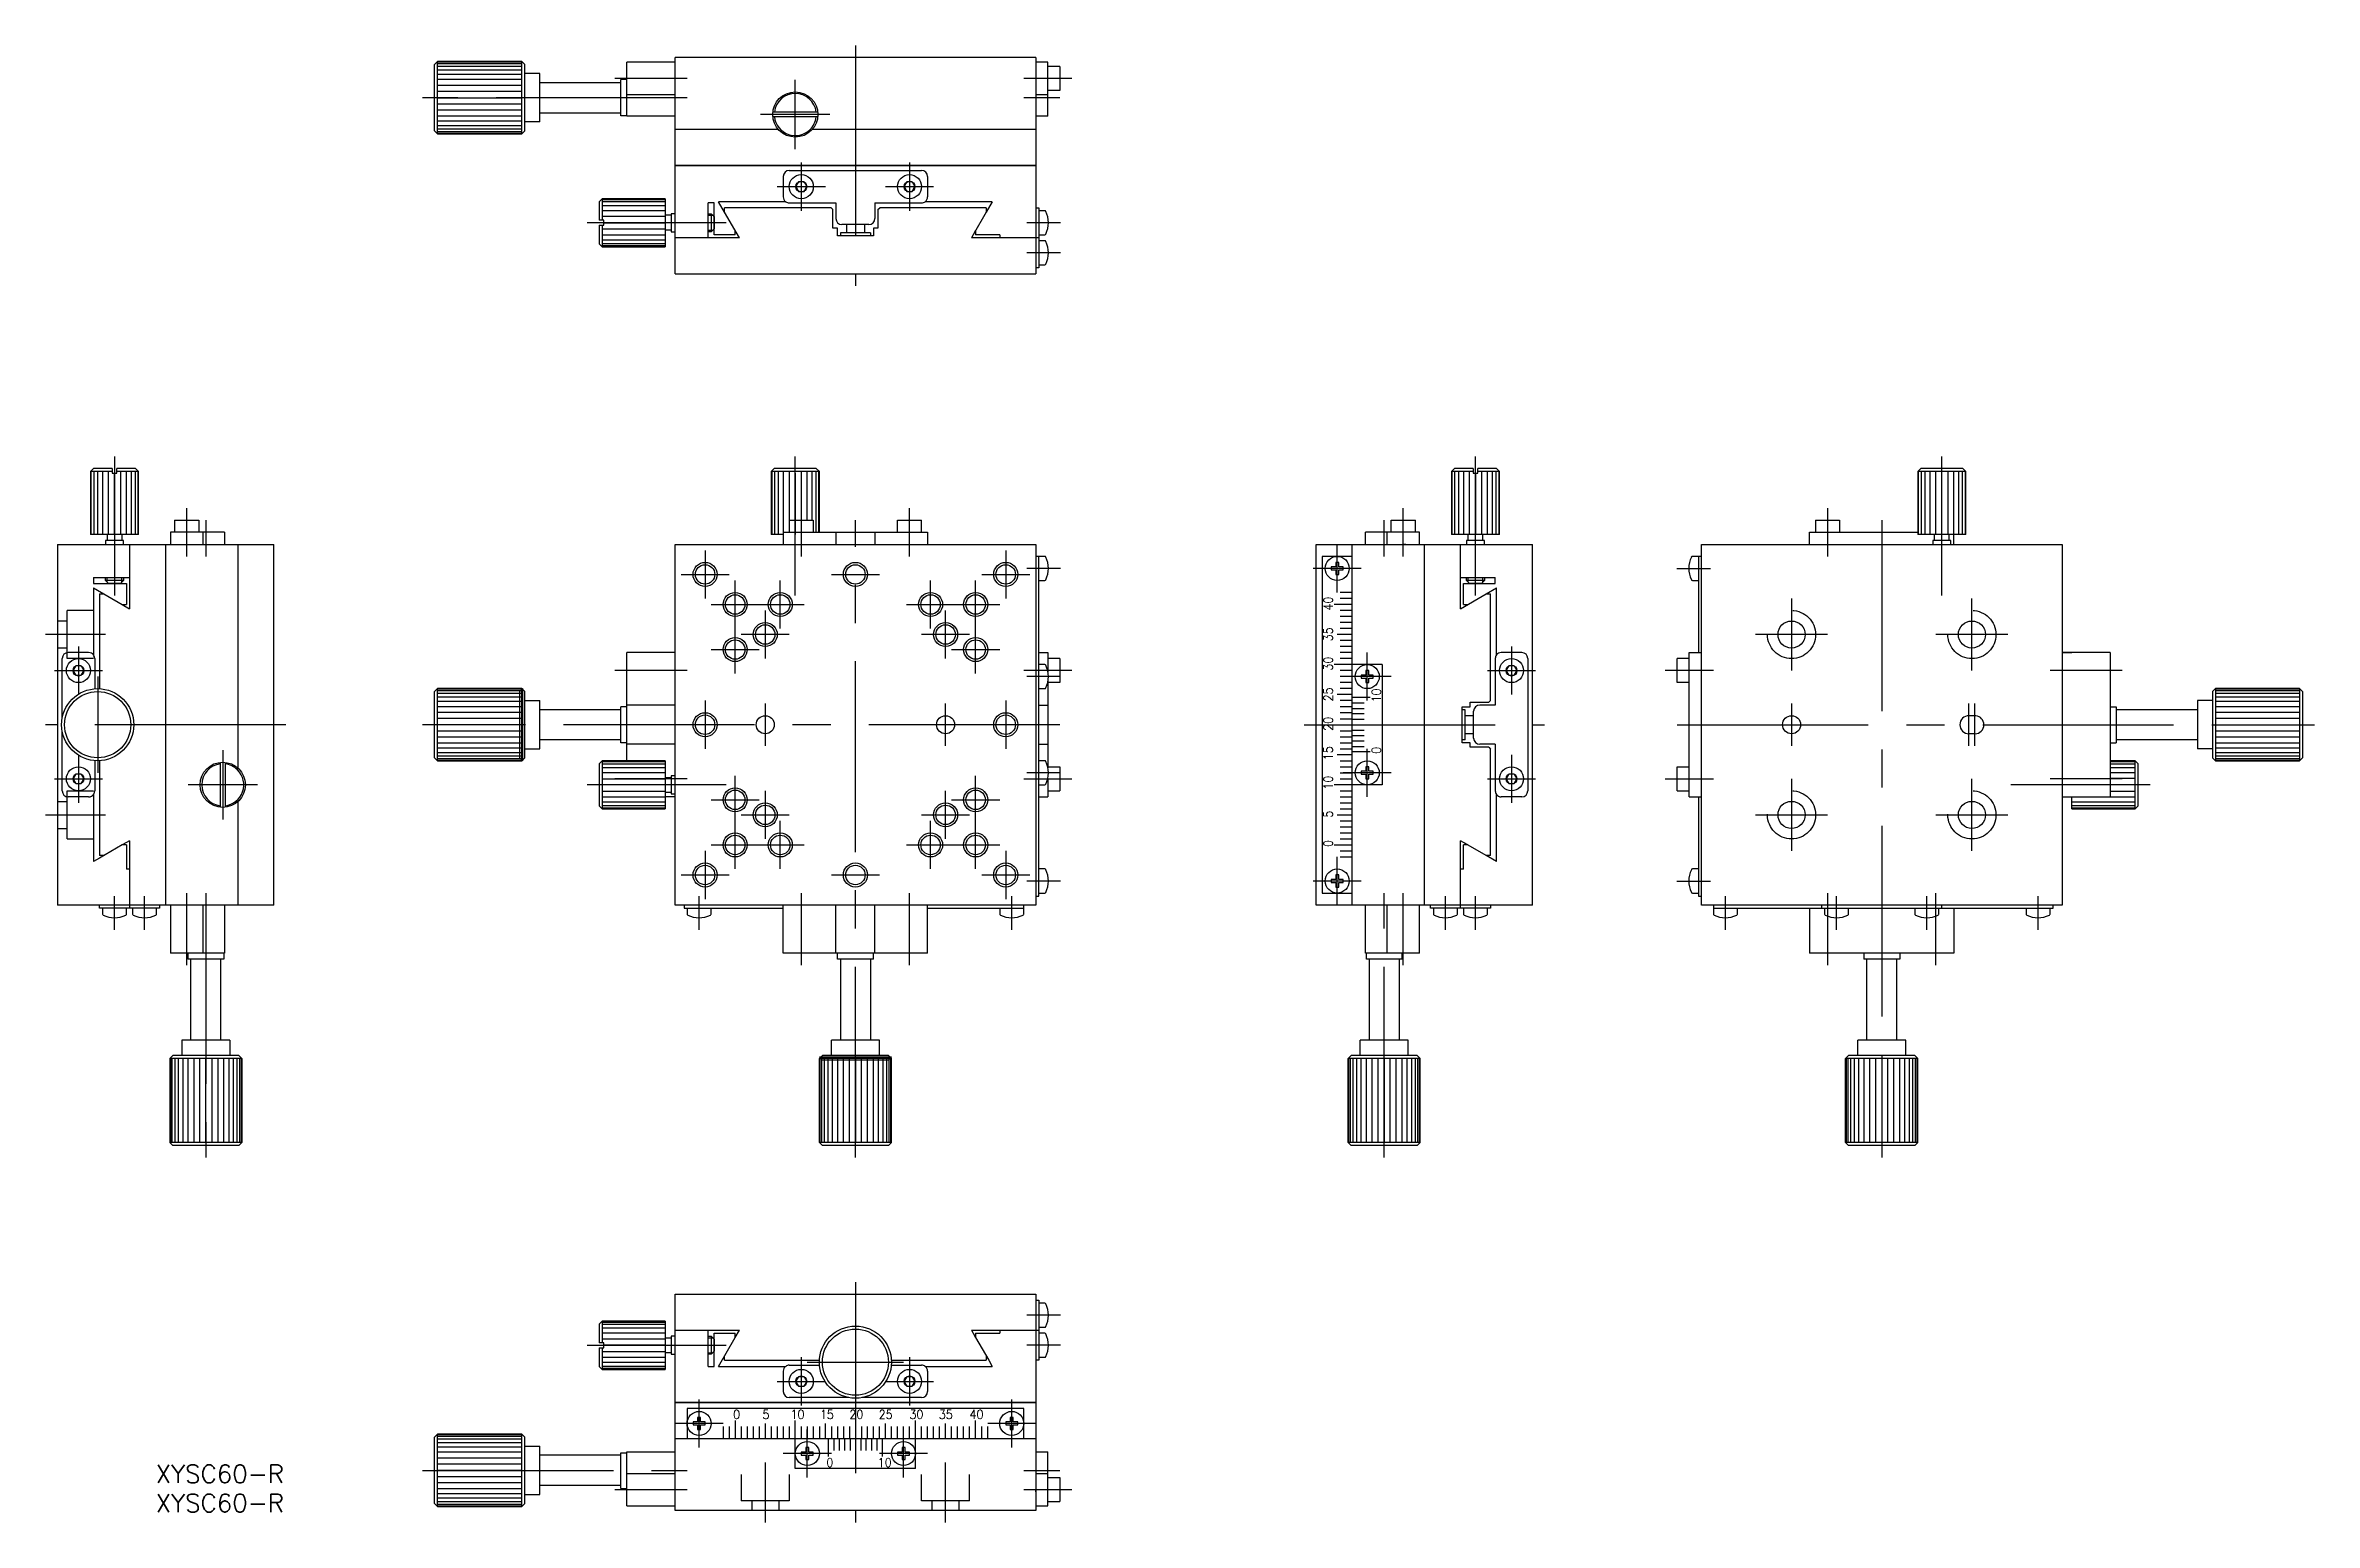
# Model space of a CAD drawing. Extents: x -135 to 243, y -133 to 113.
import ezdxf

# ---------------------------------------------------------------- set-up
doc = ezdxf.new("R2010")
doc.units = 0
doc.linetypes.add('CENTER', pattern=[50.8, 31.75, -6.35, 6.35, -6.35])
doc.linetypes.add('DASHED', pattern=[19.05, 12.7, -6.35])
doc.layers.get('0').update_dxf_attribs({"linetype": 'CONTINUOUS'})
doc.layers.add('CENTER', color=1, linetype='CENTER')
doc.styles.add('CONVERTER_2', font='txt.shx', dxfattribs={"width": 0.9})
doc.styles.get("Standard").update_dxf_attribs({"font": 'txt.shx', "height": 3, "bigfont": 'bigfont.shx'})

# ---------------------------------------------------------------- blocks, each defined once
blk = doc.blocks.new('*U2')
at = {"color": 7, "linetype": 'CONTINUOUS', "style": 'CONVERTER_2', "width": 0.9}
blk.add_text('0', height=1.5, dxfattribs=at).set_placement((-4.84, -123.48))
blk = doc.blocks.new('*U3')
at = {"color": 7, "linetype": 'CONTINUOUS', "style": 'CONVERTER_2', "width": 0.9}
blk.add_text('0', height=1.5, dxfattribs=at).set_placement((-20.34, -115.48))
blk = doc.blocks.new('*U4')
at = {"color": 7, "linetype": 'CONTINUOUS', "style": 'CONVERTER_2', "width": 0.9}
blk.add_text('15', height=1.5, dxfattribs=at).set_placement((-5.9, -115.48))
blk = doc.blocks.new('*U5')
at = {"color": 7, "linetype": 'CONTINUOUS', "style": 'CONVERTER_2', "width": 0.9}
blk.add_text('5', height=1.5, dxfattribs=at).set_placement((-15.45, -115.48))
blk = doc.blocks.new('*U6')
at = {"color": 7, "linetype": 'CONTINUOUS', "style": 'CONVERTER_2', "width": 0.9}
blk.add_text('10', height=1.5, dxfattribs=at).set_placement((-10.79, -115.48))
blk = doc.blocks.new('*U7')
at = {"color": 7, "linetype": 'CONTINUOUS', "style": 'CONVERTER_2', "width": 0.9}
blk.add_text('10', height=1.5, dxfattribs=at).set_placement((3.71, -123.48))
blk = doc.blocks.new('*U8')
at = {"color": 7, "linetype": 'CONTINUOUS', "style": 'CONVERTER_2', "width": 0.9}
blk.add_text('35', height=1.5, dxfattribs=at).set_placement((13.88, -115.48))
blk = doc.blocks.new('*U9')
at = {"color": 7, "linetype": 'CONTINUOUS', "style": 'CONVERTER_2', "width": 0.9}
blk.add_text('20', height=1.5, dxfattribs=at).set_placement((-1.01, -115.48))
blk = doc.blocks.new('*U10')
at = {"color": 7, "linetype": 'CONTINUOUS', "style": 'CONVERTER_2', "width": 0.9}
blk.add_text('25', height=1.5, dxfattribs=at).set_placement((3.88, -115.48))
blk = doc.blocks.new('*U11')
at = {"color": 7, "linetype": 'CONTINUOUS', "style": 'CONVERTER_2', "width": 0.9}
blk.add_text('30', height=1.5, dxfattribs=at).set_placement((8.99, -115.48))
blk = doc.blocks.new('*U12')
at = {"color": 7, "linetype": 'CONTINUOUS', "style": 'CONVERTER_2', "width": 0.9}
blk.add_text('40', height=1.5, dxfattribs=at).set_placement((18.99, -115.48))
blk = doc.blocks.new('*U13')
at = {"color": 7, "linetype": 'CONTINUOUS', "style": 'CONVERTER_2', "width": 0.9}
blk.add_text('0', height=1.5, rotation=90, dxfattribs=at).set_placement((79.38, -20.34))
blk = doc.blocks.new('*U14')
at = {"color": 7, "linetype": 'CONTINUOUS', "style": 'CONVERTER_2', "width": 0.9}
blk.add_text('10', height=1.5, rotation=90, dxfattribs=at).set_placement((79.38, -10.79))
blk = doc.blocks.new('*U15')
at = {"color": 7, "linetype": 'CONTINUOUS', "style": 'CONVERTER_2', "width": 0.9}
blk.add_text('5', height=1.5, rotation=90, dxfattribs=at).set_placement((79.38, -15.45))
blk = doc.blocks.new('*U16')
at = {"color": 7, "linetype": 'CONTINUOUS', "style": 'CONVERTER_2', "width": 0.9}
blk.add_text('15', height=1.5, rotation=90, dxfattribs=at).set_placement((79.38, -5.9))
blk = doc.blocks.new('*U17')
at = {"color": 7, "linetype": 'CONTINUOUS', "style": 'CONVERTER_2', "width": 0.9}
blk.add_text('0', height=1.5, rotation=90, dxfattribs=at).set_placement((87.38, -4.84))
blk = doc.blocks.new('*U18')
at = {"color": 7, "linetype": 'CONTINUOUS', "style": 'CONVERTER_2', "width": 0.9}
blk.add_text('30', height=1.5, rotation=90, dxfattribs=at).set_placement((79.38, 8.99))
blk = doc.blocks.new('*U19')
at = {"color": 7, "linetype": 'CONTINUOUS', "style": 'CONVERTER_2', "width": 0.9}
blk.add_text('25', height=1.5, rotation=90, dxfattribs=at).set_placement((79.38, 3.88))
blk = doc.blocks.new('*U20')
at = {"color": 7, "linetype": 'CONTINUOUS', "style": 'CONVERTER_2', "width": 0.9}
blk.add_text('20', height=1.5, rotation=90, dxfattribs=at).set_placement((79.38, -1.01))
blk = doc.blocks.new('*U21')
at = {"color": 7, "linetype": 'CONTINUOUS', "style": 'CONVERTER_2', "width": 0.9}
blk.add_text('10', height=1.5, rotation=90, dxfattribs=at).set_placement((87.38, 3.71))
blk = doc.blocks.new('*U22')
at = {"color": 7, "linetype": 'CONTINUOUS', "style": 'CONVERTER_2', "width": 0.9}
blk.add_text('35', height=1.5, rotation=90, dxfattribs=at).set_placement((79.38, 13.88))
blk = doc.blocks.new('*U23')
at = {"color": 7, "linetype": 'CONTINUOUS', "style": 'CONVERTER_2', "width": 0.9}
blk.add_text('40', height=1.5, rotation=90, dxfattribs=at).set_placement((79.38, 18.99))
blk = doc.blocks.new('*U24')
at = {"color": 7, "linetype": 'CONTINUOUS'}
blk.add_text('XYSC60-R', height=3, dxfattribs=at).set_placement((-116.37, -126.12))
blk = doc.blocks.new('*U25')
at = {"color": 7, "linetype": 'CONTINUOUS'}
blk.add_text('XYSC60-R', height=3, dxfattribs=at).set_placement((-116.37, -130.97))

msp = doc.modelspace()

# ---------------------------------------------------------------- linework, layer by layer
at = {"color": 7, "linetype": 'CONTINUOUS'}
for p, q in [((-70, 109.8), (-69.5, 110.3)), ((-70, 106.5), (-70, 109.8)), ((-69.5, 110.21), (-69.5, 110.3)), ((-55.5, 110.3), (-69.5, 110.3)), ((-69.5, 109.94), (-69.5, 110.21)), ((-55.5, 110.21), (-69.5, 110.21)), ((-69.5, 109.5), (-69.5, 109.94)), ((-55.5, 109.94), (-69.5, 109.94)), ((-69.5, 108.9), (-69.5, 109.5)), ((-55.5, 109.5), (-69.5, 109.5)), ((-55.5, 110.3), (-55, 109.8)), ((-55.5, 110.21), (-55.5, 110.3)), ((-55.5, 109.94), (-55.5, 110.21)), ((-55.5, 109.5), (-55.5, 109.94)), ((-55.5, 108.9), (-55.5, 109.5)), ((-55, 98.8), (-55, 109.8)), ((-30, 110.2), (-38, 110.2)), ((-38, 104.8), (-38, 110.2)), ((30, 111), (-30, 111)), ((-30, 110.2), (-30, 111)), ((-30, 101.2), (-30, 111)), ((30, 111), (30, 110.2)), ((32, 110.2), (30, 110.2)), ((30, 110.2), (30, 107.3)), ((32, 107.5), (32, 110.2)), ((34, 109.5), (32, 109.5)), ((34, 109.5), (34, 107.5)), ((-70, 106.3), (-70, 106.5)), ((-70, 102.3), (-70, 106.3)), ((-69.5, 108.16), (-69.5, 108.9)), ((-55.5, 108.9), (-69.5, 108.9)), ((-69.5, 107.3), (-69.5, 108.16)), ((-55.5, 108.16), (-69.5, 108.16)), ((-69.5, 106.32), (-69.5, 107.3)), ((-55.5, 107.3), (-69.5, 107.3)), ((-69.5, 105.34), (-69.5, 106.32)), ((-55.5, 106.32), (-69.5, 106.32)), ((-55.5, 108.16), (-55.5, 108.9)), ((-55.5, 107.3), (-55.5, 108.16)), ((-55.5, 106.32), (-55.5, 107.3)), ((-55.5, 105.34), (-55.5, 106.32)), ((-52.5, 108.3), (-55, 108.3)), ((-55, 100.3), (-55, 108.3)), ((-52.5, 100.3), (-52.5, 108.3)), ((-52.5, 106.8), (-52.5, 108.3)), ((-52.5, 106.8), (-39, 106.8)), ((-52.5, 101.8), (-52.5, 106.8)), ((-38, 107.3), (-39, 107.3)), ((-39, 101.3), (-39, 107.3)), ((30, 107.9), (30, 97)), ((30, 107.5), (30, 101.2)), ((32, 101.2), (32, 107.5)), ((34, 107.5), (34, 105.5)), ((-70, 98.8), (-70, 102.3)), ((-69.5, 104.3), (-69.5, 105.34)), ((-55.5, 105.34), (-69.5, 105.34)), ((-69.5, 98.3), (-69.5, 104.3)), ((-69.5, 104.3), (-55.5, 104.3)), ((-69.5, 103.26), (-55.5, 103.26)), ((-69.5, 102.28), (-55.5, 102.28)), ((-55.5, 104.3), (-55.5, 105.34)), ((-55.5, 98.3), (-55.5, 104.3)), ((-30, 104.8), (-38, 104.8)), ((-38, 101.2), (-38, 104.8)), ((32, 104.8), (30, 104.8)), ((34, 105.5), (32, 105.5)), ((-70, 98.8), (-69.5, 98.3)), ((-69.5, 101.3), (-55.5, 101.3)), ((-69.5, 100.44), (-55.5, 100.44)), ((-69.5, 99.7), (-55.5, 99.7)), ((-69.5, 99.1), (-55.5, 99.1)), ((-69.5, 98.66), (-55.5, 98.66)), ((-69.5, 98.39), (-55.5, 98.39)), ((-69.5, 98.3), (-55.5, 98.3)), ((-55.5, 98.3), (-69.5, 98.3)), ((-55, 98.8), (-55.5, 98.3)), ((-52.5, 100.3), (-55, 100.3)), ((-52.5, 100.3), (-55, 100.3)), ((-52.5, 101.8), (-39, 101.8)), ((-52.5, 100.3), (-52.5, 101.8)), ((-38, 101.3), (-39, 101.3)), ((-30, 101.2), (-38, 101.2)), ((-30, 101.2), (-32, 101.2)), ((-30, 93), (-30, 101.2)), ((-12.81, 99), (-30, 99)), ((-6.26, 101.9), (-13.74, 101.9)), ((-6.26, 101.1), (-13.74, 101.1)), ((30, 99), (-7.19, 99)), ((30, 99), (12.81, 99)), ((32, 101.2), (30, 101.2)), ((32, 101.2), (30, 101.2)), ((30, 97), (30, 93)), ((30, 93), (-30, 93)), ((-30, 93), (30, 93)), ((-30, 81), (-30, 93)), ((-12, 91.2), (-12, 87.8)), ((-11, 92.2), (11, 92.2)), ((12, 91.2), (12, 87.8)), ((30, 93), (30, 75)), ((-42.64, 87), (-42.14, 87.5)), ((-42.64, 87), (-42.64, 83.9)), ((-31.64, 87.5), (-42.14, 87.5)), ((-42.14, 87.5), (-42.14, 83.9)), ((-42.14, 87.36), (-31.64, 87.36)), ((-31.64, 86.96), (-42.14, 86.96)), ((-31.64, 87.5), (-31.64, 84.73)), ((-11.6, 87), (-22.75, 87)), ((-21.75, 85.26), (-22.75, 87)), ((-9.45, 90.28), (-9.9, 89.5)), ((-9.9, 89.5), (-9.45, 88.72)), ((-8.55, 90.28), (-9.45, 90.28)), ((-9.45, 88.72), (-8.55, 88.72)), ((-8.55, 90.28), (-8.1, 89.5)), ((-8.55, 88.72), (-8.1, 89.5)), ((8.55, 90.28), (8.1, 89.5)), ((8.1, 89.5), (8.55, 88.72)), ((9.45, 90.28), (8.55, 90.28)), ((8.55, 88.72), (9.45, 88.72)), ((9.45, 90.28), (9.9, 89.5)), ((9.45, 88.72), (9.9, 89.5)), ((22.75, 87), (11.6, 87)), ((22.75, 87), (21.75, 85.26)), ((-41.84, 83.9), (-42.64, 83.9)), ((-42.64, 83.1), (-41.84, 83.1)), ((-42.64, 83.1), (-42.64, 80)), ((-31.64, 86.33), (-42.14, 86.33)), ((-31.64, 85.5), (-42.14, 85.5)), ((-31.64, 84.54), (-42.14, 84.54)), ((-42.14, 83.1), (-42.14, 79.5)), ((-41.84, 83.5), (-41.84, 83.9)), ((-41.84, 83.5), (-31.64, 83.5)), ((-41.84, 83.1), (-41.84, 83.5)), ((-31.64, 84.73), (-31.64, 83.5)), ((-30.64, 84.73), (-31.64, 84.73)), ((-31.64, 83.5), (-31.64, 82.28)), ((-30.64, 85), (-30.64, 82)), ((-30, 85), (-30.64, 85)), ((-24.5, 81), (-24.5, 86.8)), ((-23.5, 86.8), (-24.5, 86.8)), ((-24.04, 86.8), (-24.5, 86.8)), ((-24.5, 84.73), (-24.5, 85)), ((-24.5, 85), (-24, 85)), ((-24.5, 82.28), (-24.5, 83.5)), ((-24, 85), (-24, 82)), ((-24, 85), (-23.73, 84.73)), ((-23.73, 84.73), (-23.5, 84.5)), ((-23.5, 81.5), (-23.5, 86.8)), ((-23.5, 83.5), (-23.5, 84.5)), ((-23.5, 84.5), (-23.5, 82.5)), ((-4.05, 86), (-21.75, 86)), ((-21.75, 85.26), (-21.75, 86)), ((-19.29, 81), (-21.75, 85.26)), ((-11, 86.8), (-3.25, 86.8)), ((-3.75, 85.7), (-4.05, 86)), ((-3.75, 82.6), (-3.75, 85.7)), ((-3.25, 86.8), (-3.25, 84.2)), ((-1.5, 83.2), (-2.25, 83.2)), ((1.5, 83.2), (-1.5, 83.2)), ((-1.5, 83.2), (-1.5, 81.8)), ((1.5, 83.2), (1.5, 81.8)), ((2.25, 83.2), (1.5, 83.2)), ((3.25, 86.8), (11, 86.8)), ((3.25, 86.8), (3.25, 84.2)), ((3.75, 85.7), (4.05, 86)), ((3.75, 85.7), (3.75, 82.6)), ((21.75, 86), (4.05, 86)), ((21.75, 85.26), (19.58, 81.5)), ((21.75, 86), (21.75, 85.26)), ((30, 86), (30.5, 86)), ((30.5, 86), (30.5, 76)), ((31.49, 85.5), (30.5, 85.5)), ((-42.14, 79.5), (-42.64, 80)), ((-42.14, 82.46), (-31.64, 82.46)), ((-42.14, 81.5), (-31.64, 81.5)), ((-42.14, 80.67), (-31.64, 80.67)), ((-42.14, 80.04), (-31.64, 80.04)), ((-31.64, 79.64), (-42.14, 79.64)), ((-42.14, 79.5), (-31.64, 79.5)), ((-31.64, 82.28), (-31.64, 79.64)), ((-30.64, 82.28), (-31.64, 82.28)), ((-31.64, 79.64), (-31.64, 79.5)), ((-30.64, 82), (-30, 82)), ((-19.29, 81), (-30, 81)), ((-30, 75), (-30, 81)), ((-24.5, 82), (-24.5, 82.28)), ((-24, 82), (-24.5, 82)), ((-23.73, 82.28), (-24, 82)), ((-23.5, 82.5), (-23.73, 82.28)), ((-20, 81.5), (-23.5, 81.5)), ((-20, 81.5), (-20, 82.23)), ((-3, 82.6), (-3.75, 82.6)), ((-3, 81.3), (-3, 82.6)), ((-2.5, 81.3), (-3, 81.3)), ((-1.5, 81.8), (-2.5, 81.8)), ((-2.5, 81.8), (-2.5, 81.3)), ((2.5, 81.3), (-2.5, 81.3)), ((1.5, 81.8), (-1.5, 81.8)), ((2.5, 81.8), (1.5, 81.8)), ((2.5, 81.8), (2.5, 81.3)), ((3, 81.3), (2.5, 81.3)), ((3, 82.6), (3, 81.3)), ((3.75, 82.6), (3, 82.6)), ((19.58, 81.5), (19.29, 81)), ((19.58, 81.5), (19.29, 81)), ((30.5, 81), (19.29, 81)), ((20, 82.23), (19.58, 81.5)), ((20, 82.23), (20, 81.5)), ((24.04, 81.5), (20, 81.5)), ((24.04, 81.5), (24.04, 81)), ((30.5, 81.5), (31.49, 81.5)), ((31.49, 80.5), (30.5, 80.5)), ((30.5, 76), (30, 76)), ((30.5, 76.5), (31.49, 76.5)), ((-30, 75), (30, 75)), ((-127.23, 42.14), (-126.73, 42.64)), ((-127.23, 42.14), (-127.23, 31.64)), ((-123.63, 42.14), (-127.23, 42.14)), ((-127.09, 31.64), (-127.09, 42.14)), ((-123.63, 42.64), (-126.73, 42.64)), ((-126.69, 42.14), (-126.69, 31.64)), ((-126.06, 42.14), (-126.06, 31.64)), ((-125.23, 42.14), (-125.23, 31.64)), ((-124.26, 42.14), (-124.26, 31.64)), ((-123.63, 42.64), (-123.63, 41.84)), ((-123.63, 41.84), (-123.23, 41.84)), ((-123.23, 31.64), (-123.23, 41.84)), ((-123.23, 41.84), (-122.83, 41.84)), ((-119.73, 42.64), (-122.83, 42.64)), ((-122.83, 41.84), (-122.83, 42.64)), ((-119.23, 42.14), (-122.83, 42.14)), ((-122.19, 31.64), (-122.19, 42.14)), ((-121.23, 31.64), (-121.23, 42.14)), ((-120.4, 31.64), (-120.4, 42.14)), ((-119.76, 31.64), (-119.76, 42.14)), ((-119.73, 42.64), (-119.23, 42.14)), ((-119.36, 42.14), (-119.36, 31.64)), ((-119.23, 31.64), (-119.23, 42.14)), ((-14, 42.14), (-13.5, 42.64)), ((-14, 42.14), (-14, 31.64)), ((-6, 42.14), (-14, 42.14)), ((-13.86, 31.64), (-13.86, 42.14)), ((-6.5, 42.64), (-13.5, 42.64)), ((-13.46, 42.14), (-13.46, 31.64)), ((-12.83, 42.14), (-12.83, 31.64)), ((-12, 42.14), (-12, 31.64)), ((-11.04, 42.14), (-11.04, 32)), ((-10, 41.84), (-10, 31.64)), ((-8.96, 34), (-8.96, 42.14)), ((-8, 34), (-8, 42.14)), ((-7.17, 34), (-7.17, 42.14)), ((-6.54, 32), (-6.54, 42.14)), ((-6.5, 42.64), (-6, 42.14)), ((-6.14, 42.14), (-6.14, 32)), ((-6, 32), (-6, 42.14)), ((99.13, 42.14), (99.63, 42.64)), ((99.13, 42.14), (99.13, 31.64)), ((102.73, 42.14), (99.13, 42.14)), ((99.27, 31.64), (99.27, 42.14)), ((102.73, 42.64), (99.63, 42.64)), ((99.67, 42.14), (99.67, 31.64)), ((100.3, 42.14), (100.3, 31.64)), ((101.13, 42.14), (101.13, 31.64)), ((102.1, 42.14), (102.1, 31.64)), ((102.73, 42.64), (102.73, 41.84)), ((102.73, 41.84), (103.13, 41.84)), ((103.13, 41.84), (103.13, 31.64)), ((103.13, 41.84), (103.53, 41.84)), ((103.53, 41.84), (103.53, 42.64)), ((106.63, 42.64), (103.53, 42.64)), ((107.13, 42.14), (103.53, 42.14)), ((104.17, 31.64), (104.17, 42.14)), ((105.13, 31.64), (105.13, 42.14)), ((105.96, 31.64), (105.96, 42.14)), ((106.6, 31.64), (106.6, 42.14)), ((106.63, 42.64), (107.13, 42.14)), ((107, 42.14), (107, 31.64)), ((107.13, 31.64), (107.13, 42.14)), ((176.7, 42.14), (177.2, 42.64)), ((176.7, 42.14), (176.7, 32)), ((179.67, 42.14), (176.7, 42.14)), ((176.84, 32), (176.84, 42.14)), ((184.2, 42.64), (177.2, 42.64)), ((177.24, 42.14), (177.24, 31.64)), ((177.87, 42.14), (177.87, 31.64)), ((178.7, 42.14), (178.7, 31.64)), ((179.67, 42.14), (179.67, 31.64)), ((180.7, 42.14), (179.67, 42.14)), ((180.7, 32), (180.7, 42.14)), ((181.74, 42.14), (180.7, 42.14)), ((181.74, 31.64), (181.74, 42.14)), ((184.7, 42.14), (181.74, 42.14)), ((182.7, 31.64), (182.7, 42.14)), ((183.53, 31.64), (183.53, 42.14)), ((184.16, 31.64), (184.16, 42.14)), ((184.2, 42.64), (184.7, 42.14)), ((184.56, 42.14), (184.56, 31.64)), ((184.7, 31.64), (184.7, 42.14)), ((-113.23, 34), (-111.23, 34)), ((-113.23, 34), (-113.23, 32)), ((-111.23, 34), (-109.23, 34)), ((-109.23, 34), (-109.23, 32)), ((-11, 34), (-11, 32)), ((-11, 34), (-8.96, 34)), ((-8.96, 34), (-8, 34)), ((-8, 34), (-7.17, 34)), ((-7.17, 34), (-7, 34)), ((-7, 34), (-7, 32)), ((7, 34), (11, 34)), ((7, 32), (7, 34)), ((11, 32), (11, 34)), ((89.13, 32), (89.13, 34)), ((89.13, 34), (91.13, 34)), ((91.13, 34), (93.13, 34)), ((93.13, 32), (93.13, 34)), ((159.7, 34), (159.7, 32)), ((159.7, 34), (163.7, 34)), ((163.7, 34), (163.7, 32)), ((-124.45, 31.64), (-127.23, 31.64)), ((-121.73, 30.64), (-124.73, 30.64)), ((-124.73, 30.64), (-124.73, 30)), ((-123.23, 31.64), (-124.45, 31.64)), ((-124.45, 31.64), (-124.45, 30.64)), ((-122, 31.64), (-123.23, 31.64)), ((-119.36, 31.64), (-122, 31.64)), ((-122, 31.64), (-122, 30.64)), ((-121.73, 30), (-121.73, 30.64)), ((-119.23, 31.64), (-119.36, 31.64)), ((-111.23, 32), (-113.93, 32)), ((-113.93, 32), (-113.93, 30)), ((-104.93, 32), (-111.23, 32)), ((-108.53, 32), (-108.53, 30)), ((-104.93, 32), (-104.93, 30)), ((-104.93, 32), (-104.93, 30)), ((-13.86, 31.64), (-14, 31.64)), ((-12.83, 31.64), (-13.86, 31.64)), ((-12, 31.64), (-12.83, 31.64)), ((-12, 32), (-11.04, 32)), ((-12, 32), (-12, 31.64)), ((-12, 31.64), (-12, 30)), ((-11.04, 32), (-8.96, 32)), ((-8.96, 32), (-8, 32)), ((-8, 32), (-7.17, 32)), ((-7.17, 32), (-6.54, 32)), ((-6.54, 32), (-6.14, 32)), ((-6.14, 32), (-6, 32)), ((-6, 32), (-5, 32)), ((-6, 32), (-3.5, 32)), ((-3.5, 32), (-3.25, 32)), ((-3.25, 32), (3.25, 32)), ((-3.25, 32), (-3.25, 30)), ((3.25, 32), (3.25, 30)), ((3.25, 32), (3.5, 32)), ((3.5, 32), (5, 32)), ((5, 32), (12, 32)), ((11, 32), (12, 32)), ((12, 32), (12, 30)), ((84.83, 30), (84.83, 32)), ((91.13, 32), (84.83, 32)), ((84.83, 30), (84.83, 32)), ((88.43, 30), (88.43, 32)), ((93.83, 32), (91.13, 32)), ((93.83, 30), (93.83, 32)), ((99.27, 31.64), (99.13, 31.64)), ((101.91, 31.64), (99.27, 31.64)), ((104.63, 30.64), (101.63, 30.64)), ((101.63, 30.64), (101.63, 30)), ((103.13, 31.64), (101.91, 31.64)), ((101.91, 30.64), (101.91, 31.64)), ((104.36, 31.64), (103.13, 31.64)), ((104.36, 30.64), (104.36, 31.64)), ((107.13, 31.64), (104.36, 31.64)), ((104.63, 30), (104.63, 30.64)), ((158.7, 32), (176.7, 32)), ((158.7, 32), (159.7, 32)), ((158.7, 30), (158.7, 32)), ((176.7, 32), (176.7, 31.64)), ((177.87, 31.64), (176.7, 31.64)), ((176.84, 31.64), (176.84, 32)), ((178.7, 31.64), (177.87, 31.64)), ((182.7, 31.64), (178.7, 31.64)), ((182.2, 30.64), (179.2, 30.64)), ((179.2, 30.64), (179.2, 30)), ((179.48, 30.64), (179.48, 31.64)), ((181.93, 30.64), (181.93, 31.64)), ((182.2, 30), (182.2, 30.64)), ((182.7, 31.64), (182.7, 32)), ((183.53, 31.64), (182.7, 31.64)), ((182.7, 30), (182.7, 31.64)), ((184.56, 31.64), (183.53, 31.64)), ((184.7, 31.64), (184.56, 31.64)), ((-132.73, 30), (-132.73, -30)), ((-132.73, 30), (-120.73, 30)), ((-121.73, 30), (-121.23, 30)), ((-120.73, 30), (-120.73, 19.29)), ((-120.73, 30), (-114.73, 30)), ((-114.73, 30), (-114.73, -30)), ((-114.73, 30), (-114.73, -30)), ((-114.73, 30), (-113.93, 30)), ((-113.93, 30), (-111.03, 30)), ((-111.63, 30), (-100.73, 30)), ((-111.23, 30), (-104.93, 30)), ((-102.73, 30), (-102.73, -7.19)), ((-100.73, 30), (-96.73, 30)), ((-96.73, -9), (-96.73, 30)), ((-30, 30), (30, 30)), ((-30, 14), (-30, 30)), ((30, 30), (30, 5)), ((30.5, 28), (30, 28)), ((30.5, 0), (30.5, 28)), ((31.49, 28), (30.5, 28)), ((76.63, 0), (76.63, 30)), ((76.63, 30), (94.63, 30)), ((77.63, 28), (77.63, -28)), ((82.63, 28), (77.63, 28)), ((79.88, 27), (79.88, 26.25)), ((80.38, 27), (79.88, 27)), ((80.38, 26.25), (80.38, 27)), ((82.63, 17.5), (82.63, 30)), ((84.83, 30), (91.13, 30)), ((90.93, 30), (93.83, 30)), ((91.13, 30), (91.13, 30)), ((91.23, 30), (91.93, 30)), ((91.53, 30), (91.23, 30)), ((93.83, 30), (94.63, 30)), ((94.63, -30), (94.63, 30)), ((94.63, -30), (94.63, 30)), ((94.63, 30), (100.63, 30)), ((100.63, 30), (112.63, 30)), ((100.63, 19.29), (100.63, 30)), ((112.63, -30), (112.63, 30)), ((140.2, 28), (139.21, 28)), ((140.2, 28), (140.2, 12)), ((140.7, 28), (140.2, 28)), ((140.7, 10.31), (140.7, 30)), ((140.7, 30), (200.7, 30)), ((156.7, 30), (158.7, 30)), ((158.7, 30), (160.7, 30)), ((200.7, 30), (200.7, -30)), ((-126.73, 24.5), (-120.73, 24.5)), ((-126.73, 24.5), (-126.73, 23.5)), ((-126.73, 23.5), (-121.23, 23.5)), ((-126.73, 22.75), (-126.73, 11.6)), ((-126.73, 22.75), (-121.96, 20)), ((-124.73, 24), (-124.73, 24.5)), ((-121.73, 24), (-124.73, 24)), ((-124.45, 23.73), (-124.73, 24)), ((-124.23, 23.5), (-124.45, 23.73)), ((-122.23, 23.5), (-124.23, 23.5)), ((-124.23, 23.5), (-123.23, 23.5)), ((-122, 23.73), (-122.23, 23.5)), ((-121.73, 24), (-122, 23.73)), ((-121.73, 24.5), (-121.73, 24)), ((-121.23, 23.5), (-121.23, 20)), ((30.5, 24), (31.49, 24)), ((79.88, 26.25), (79.13, 26.25)), ((79.13, 26.25), (79.13, 25.75)), ((79.13, 25.75), (79.88, 25.75)), ((79.88, 25.75), (79.88, 25)), ((79.88, 25), (80.38, 25)), ((81.13, 26.25), (80.38, 26.25)), ((80.38, 25), (80.38, 25.75)), ((80.38, 25.75), (81.13, 25.75)), ((81.13, 25.75), (81.13, 26.25)), ((100.63, 24.5), (106.43, 24.5)), ((101.13, 23.5), (106.43, 23.5)), ((101.13, 20), (101.13, 23.5)), ((101.63, 24), (101.63, 24.5)), ((101.63, 24.5), (101.91, 24.5)), ((104.63, 24), (101.63, 24)), ((102.13, 23.5), (101.63, 24)), ((101.91, 24.5), (103.13, 24.5)), ((104.13, 23.5), (102.13, 23.5)), ((103.13, 23.5), (104.13, 23.5)), ((104.63, 24), (104.13, 23.5)), ((104.36, 24.5), (104.63, 24.5)), ((104.63, 24.5), (104.63, 24)), ((104.9, 21.75), (106.63, 22.75)), ((106.43, 24.04), (106.43, 24.5)), ((106.43, 23.5), (106.43, 24.5)), ((106.63, 11.6), (106.63, 22.75)), ((139.21, 24), (140.2, 24)), ((-125.73, 21.75), (-125.73, 6)), ((-125.73, 21.75), (-124.99, 21.75)), ((-121.96, 20), (-120.73, 19.29)), ((-121.96, 20), (-121.23, 20)), ((82.63, 20), (79.63, 20)), ((82.63, 22), (80.63, 22)), ((82.63, 21), (80.63, 21)), ((82.63, 19), (80.63, 19)), ((100.63, 19.29), (104.9, 21.75)), ((101.13, 20), (101.87, 20)), ((104.9, 21.75), (105.63, 21.75)), ((105.63, 4.05), (105.63, 21.75)), ((82.63, 18), (80.63, 18)), ((82.63, 17), (80.63, 17)), ((82.63, 16), (80.63, 16)), ((82.63, 7.5), (82.63, 17.5)), ((-127.53, 12), (-130.93, 12)), ((-30, 12), (-38, 12)), ((-38, 4), (-38, 12)), ((-30, 12), (-30, 14)), ((-30, 10), (-30, 12)), ((30, 14), (30, 12)), ((30, 12), (30, 10)), ((30.5, 12), (32, 12)), ((32, 12), (32, 8.82)), ((32, 12), (32, 11)), ((82.63, 15), (80.13, 15)), ((82.63, 14), (80.63, 14)), ((82.63, 13), (80.63, 13)), ((82.63, 12), (80.63, 12)), ((110.83, 12), (107.43, 12)), ((138.7, -12), (138.7, 12)), ((138.7, 12), (140.2, 12)), ((140.2, 12), (140.7, 12)), ((140.7, 12), (140.7, 14)), ((140.7, 0), (140.7, 12)), ((140.7, 10), (140.7, 12)), ((208.7, 12), (200.7, 12)), ((202.34, 12), (200.7, 12)), ((200.7, 12), (202.34, 12)), ((208.7, 12), (208.7, 4)), ((-131.93, 1.09), (-131.93, 11)), ((-129.68, 9.78), (-130.13, 9)), ((-130.13, 9), (-129.68, 8.22)), ((-128.78, 9.78), (-129.68, 9.78)), ((-129.68, 8.22), (-128.78, 8.22)), ((-128.78, 9.78), (-128.33, 9)), ((-128.78, 8.22), (-128.33, 9)), ((-126.53, 11), (-126.53, 5.96)), ((-30, 5), (-30, 10)), ((31.49, 10), (30.5, 10)), ((34, 11), (32, 11)), ((34, 11), (34, 7)), ((87.63, 10), (79.63, 10)), ((82.63, 11), (80.63, 11)), ((82.63, 9), (80.63, 9)), ((82.63, 8), (80.63, 8)), ((84.13, 8.25), (84.13, 7.75)), ((84.88, 8.25), (84.13, 8.25)), ((84.13, 7.75), (84.88, 7.75)), ((84.88, 9), (84.88, 8.25)), ((85.38, 9), (84.88, 9)), ((84.88, 7.75), (84.88, 7)), ((85.38, 8.25), (85.38, 9)), ((86.13, 8.25), (85.38, 8.25)), ((85.38, 7.75), (86.13, 7.75)), ((85.38, 7), (85.38, 7.75)), ((86.13, 7.75), (86.13, 8.25)), ((87.63, 10), (87.63, -10)), ((106.43, 11), (106.43, 3.25)), ((108.68, 9.78), (108.23, 9)), ((108.23, 9), (108.68, 8.22)), ((109.58, 9.78), (108.68, 9.78)), ((108.68, 8.22), (109.58, 8.22)), ((109.58, 9.78), (110.03, 9)), ((109.58, 8.22), (110.03, 9)), ((111.83, 11), (111.83, -11)), ((136.7, 7), (136.7, 11)), ((138.7, 11), (136.7, 11)), ((-69.5, 6), (-70, 5.5)), ((-70, 2), (-70, 5.5)), ((-69.5, 6), (-55.5, 6)), ((-69.5, 0), (-69.5, 6)), ((-55.5, 6), (-69.5, 6)), ((-55.5, 5.91), (-69.5, 5.91)), ((-55.5, 5.64), (-69.5, 5.64)), ((-55.5, 5.2), (-69.5, 5.2)), ((-55.5, 4.6), (-69.5, 4.6)), ((-55.5, 3.86), (-69.5, 3.86)), ((-55.3, 6), (-55.8, 5.5)), ((-55.8, 2), (-55.8, 5.5)), ((-55.5, 6), (-55, 5.5)), ((-55.5, 0), (-55.5, 6)), ((-55.3, 0), (-55.3, 6)), ((-55, -5.5), (-55, 5.5)), ((-55, -4), (-55, 4)), ((-55, 4), (-52.5, 4)), ((-55, 4), (-52.5, 4)), ((-52.5, -4), (-52.5, 4)), ((-52.5, 2.5), (-52.5, 4)), ((-38, 3), (-38, 4)), ((-30, 4), (-30, 5)), ((-30, 3), (-30, 4)), ((30, 5), (30, 3.5)), ((30, 4), (30, -4)), ((30, 4), (30, -4)), ((30.5, 6), (31.49, 6)), ((30.5, -4), (30.5, 4)), ((30.5, -4), (30.5, 4)), ((32, 7.24), (32, 5)), ((32, 7.07), (32, 4)), ((32, 7.07), (32, 4)), ((34, 7), (32, 7)), ((32, 5), (32, 3.5)), ((32, 4), (32, -4)), ((32, 4), (32, -4)), ((82.63, 5), (80.13, 5)), ((82.63, 7), (80.63, 7)), ((82.63, 6), (80.63, 6)), ((82.63, 4), (80.63, 4)), ((82.63, -6.5), (82.63, 7.5)), ((85.63, 4.5), (82.63, 4.5)), ((84.88, 7), (85.38, 7)), ((105.33, 3.75), (105.63, 4.05)), ((138.7, 7), (136.7, 7)), ((208.7, 4), (208.7, 2.5)), ((223.2, 4), (223.2, -4)), ((223.2, 4), (223.2, 2.5)), ((225.7, 4), (223.2, 4)), ((225.7, 5.5), (226.2, 6)), ((225.7, 5.5), (225.7, -5.5)), ((225.7, 4), (225.7, -4)), ((240.2, 6), (226.2, 6)), ((226.2, 6), (226.2, 5.91)), ((240.2, 5.91), (226.2, 5.91)), ((226.2, 5.91), (226.2, 5.64)), ((240.2, 5.64), (226.2, 5.64)), ((226.2, 5.64), (226.2, 5.2)), ((240.2, 5.2), (226.2, 5.2)), ((226.2, 5.2), (226.2, 4.6)), ((240.2, 4.6), (226.2, 4.6)), ((226.2, 4.6), (226.2, 3.86)), ((240.2, 3.86), (226.2, 3.86)), ((226.2, 3.86), (226.2, 3)), ((240.2, 6), (240.7, 5.5)), ((240.2, 6), (240.2, 5.91)), ((240.2, 5.91), (240.2, 5.64)), ((240.2, 5.64), (240.2, 5.2)), ((240.2, 5.2), (240.2, 4.6)), ((240.2, 4.6), (240.2, 3.86)), ((240.2, 3.86), (240.2, 3)), ((240.7, 5.5), (240.7, 2.2)), ((-70, -2), (-70, 2)), ((-55.5, 3), (-69.5, 3)), ((-55.5, 2.02), (-69.5, 2.02)), ((-55.5, 1.04), (-69.5, 1.04)), ((-69.5, -1.04), (-69.5, 0)), ((-55.5, 0), (-69.5, 0)), ((-55.8, -2), (-55.8, 2)), ((-55.5, -1.04), (-55.5, 0)), ((-55.3, -1.04), (-55.3, 0)), ((-52.5, -2.5), (-52.5, 2.5)), ((-39, 2.5), (-52.5, 2.5)), ((-39, 2.5), (-39, 3)), ((-38, 3), (-39, 3)), ((-39, -2.5), (-39, 2.5)), ((-30, 3.25), (-38, 3.25)), ((-38, 2.5), (-38, 3)), ((-38, -2.5), (-38, 2.5)), ((-30, 2.5), (-30, 3)), ((-30, -2.5), (-30, 2.5)), ((30, 3.5), (30, 3.25)), ((30, 3.25), (30, -3.25)), ((30.5, 3.25), (32, 3.25)), ((30.5, -28.5), (30.5, 0)), ((32, 3.5), (32, 3.25)), ((32, 3.25), (32, -3.25)), ((76.63, -30), (76.63, 0)), ((79.63, 0), (82.63, 0)), ((82.63, 3), (80.63, 3)), ((82.63, 2), (80.63, 2)), ((80.63, 1), (82.63, 1)), ((84.63, 3.6), (82.63, 3.6)), ((82.63, 2.7), (84.63, 2.7)), ((84.63, 1.8), (82.63, 1.8)), ((82.63, 0.9), (84.63, 0.9)), ((82.63, 0), (85.13, 0)), ((100.93, 3), (102.23, 3)), ((100.93, 2.5), (100.93, 3)), ((101.43, 2.5), (100.93, 2.5)), ((100.93, -2.5), (100.93, 2.5)), ((101.43, 1.5), (101.43, 2.5)), ((102.83, 1.5), (101.43, 1.5)), ((101.43, -1.5), (101.43, 1.5)), ((102.23, 3), (102.23, 3.75)), ((102.23, 3.75), (105.33, 3.75)), ((102.83, 1.5), (102.83, 2.25)), ((102.83, -1.5), (102.83, 1.5)), ((106.43, 3.25), (103.83, 3.25)), ((140.7, -12), (140.7, 0)), ((186.2, 1.5), (185.2, 1.5)), ((208.7, 3), (209.7, 3)), ((208.7, 2.5), (208.7, -2.5)), ((209.7, 3), (209.7, 2.5)), ((209.7, 2.5), (209.7, -2.5)), ((223.2, 2.5), (209.7, 2.5)), ((240.2, 3), (226.2, 3)), ((226.2, 3), (226.2, 2.02)), ((240.2, 2.02), (226.2, 2.02)), ((226.2, 2.02), (226.2, 1.04)), ((240.2, 1.04), (226.2, 1.04)), ((226.2, 1.04), (226.2, 0)), ((226.2, 0), (240.2, 0)), ((226.2, 0), (226.2, -6)), ((240.2, 3), (240.2, 2.02)), ((240.2, 2.02), (240.2, 1.04)), ((240.2, 1.04), (240.2, 0)), ((240.2, 0), (240.2, -6)), ((240.7, 2.2), (240.7, 2)), ((240.7, 2), (240.7, -2)), ((-131.93, -11), (-131.93, -1.09)), ((-70, -2.2), (-70, -2)), ((-70, -5.5), (-70, -2.2)), ((-69.5, -2.02), (-69.5, -1.04)), ((-69.5, -1.04), (-55.5, -1.04)), ((-69.5, -2.02), (-55.5, -2.02)), ((-69.5, -3), (-69.5, -2.02)), ((-69.5, -3.86), (-69.5, -3)), ((-69.5, -3), (-55.5, -3)), ((-55.8, -2.2), (-55.8, -2)), ((-55.8, -5.5), (-55.8, -2.2)), ((-55.5, -2.02), (-55.5, -1.04)), ((-55.5, -3), (-55.5, -2.02)), ((-55.5, -3.86), (-55.5, -3)), ((-55.3, -2.02), (-55.3, -1.04)), ((-55.3, -3), (-55.3, -2.02)), ((-55.3, -3.86), (-55.3, -3)), ((-52.5, -4), (-52.5, -2.5)), ((-39, -2.5), (-52.5, -2.5)), ((-39, -3), (-39, -2.5)), ((-38, -3), (-39, -3)), ((-38, -4), (-38, -2.5)), ((-30, -3.25), (-38, -3.25)), ((-30, -3), (-30, -2.5)), ((-30, -4), (-30, -3)), ((30, -3.25), (30, -3.5)), ((30, -3.5), (30, -5)), ((30.5, -3.25), (32, -3.25)), ((32, -3.25), (32, -3.5)), ((32, -3.5), (32, -5)), ((80.63, -1), (82.63, -1)), ((80.63, -2), (82.63, -2)), ((80.63, -3), (82.63, -3)), ((82.63, -0.9), (84.63, -0.9)), ((82.63, -1.8), (84.63, -1.8)), ((82.63, -2.7), (84.63, -2.7)), ((82.63, -3.6), (84.63, -3.6)), ((101.43, -2.5), (100.93, -2.5)), ((100.93, -3), (100.93, -2.5)), ((102.23, -3), (100.93, -3)), ((101.43, -2.5), (101.43, -1.5)), ((102.83, -1.5), (101.43, -1.5)), ((102.23, -3.75), (102.23, -3)), ((105.33, -3.75), (102.23, -3.75)), ((102.83, -2.25), (102.83, -1.5)), ((106.43, -3.25), (103.83, -3.25)), ((105.33, -3.75), (105.63, -4.05)), ((106.43, -3.25), (106.43, -11)), ((186.2, -1.5), (185.2, -1.5)), ((208.7, -2.5), (208.7, -3)), ((208.7, -3), (209.7, -3)), ((208.7, -3), (208.7, -4)), ((223.2, -2.5), (209.7, -2.5)), ((209.7, -2.5), (209.7, -3)), ((223.2, -2.5), (223.2, -4)), ((226.2, -1.04), (240.2, -1.04)), ((226.2, -2.02), (240.2, -2.02)), ((226.2, -3), (240.2, -3)), ((240.7, -2), (240.7, -5.5)), ((-126.53, -5.96), (-126.53, -11)), ((-125.73, -6), (-125.73, -21.75)), ((-105.63, -6.26), (-105.63, -13.74)), ((-104.83, -6.26), (-104.83, -13.74)), ((-69.5, -6), (-70, -5.5)), ((-69.5, -3.86), (-55.5, -3.86)), ((-69.5, -4.6), (-69.5, -3.86)), ((-69.5, -4.6), (-55.5, -4.6)), ((-69.5, -5.2), (-69.5, -4.6)), ((-69.5, -5.2), (-55.5, -5.2)), ((-69.5, -5.64), (-69.5, -5.2)), ((-69.5, -5.64), (-55.5, -5.64)), ((-69.5, -5.91), (-69.5, -5.64)), ((-69.5, -6), (-69.5, -5.91)), ((-69.5, -5.91), (-55.5, -5.91)), ((-69.5, -6), (-55.5, -6)), ((-55.3, -6), (-55.8, -5.5)), ((-55.5, -4.6), (-55.5, -3.86)), ((-55.5, -5.2), (-55.5, -4.6)), ((-55.5, -5.64), (-55.5, -5.2)), ((-55, -5.5), (-55.5, -6)), ((-55.5, -5.91), (-55.5, -5.64)), ((-55.5, -6), (-55.5, -5.91)), ((-55.3, -4.6), (-55.3, -3.86)), ((-55.3, -5.2), (-55.3, -4.6)), ((-55.3, -5.64), (-55.3, -5.2)), ((-55.3, -5.91), (-55.3, -5.64)), ((-55.3, -6), (-55.3, -5.91)), ((-55, -4), (-52.5, -4)), ((-42.64, -6.5), (-42.14, -6)), ((-42.64, -6.5), (-42.64, -13.5)), ((-42.14, -6), (-42.14, -9)), ((-38, -6), (-42.14, -6)), ((-42.14, -6.14), (-31.64, -6.14)), ((-31.64, -6.54), (-42.14, -6.54)), ((-31.64, -7.17), (-42.14, -7.17)), ((-38, -6), (-38, -4)), ((-31.64, -6), (-38, -6)), ((-31.64, -6), (-31.64, -6.14)), ((-31.64, -6.14), (-31.64, -6.54)), ((-31.64, -6.54), (-31.64, -7.17)), ((-31.64, -7.17), (-31.64, -8)), ((-30, -10), (-30, -4)), ((30, -5), (30, -30)), ((31.49, -6), (30.5, -6)), ((32, -4), (32, -7.07)), ((32, -4), (32, -7.07)), ((32, -5), (32, -7.17)), ((32, -7), (34, -7)), ((34, -7), (34, -11)), ((82.63, -5), (80.13, -5)), ((80.63, -4), (82.63, -4)), ((80.63, -6), (82.63, -6)), ((80.63, -7), (82.63, -7)), ((85.63, -4.5), (82.63, -4.5)), ((82.63, -18.5), (82.63, -6.5)), ((84.88, -7), (84.88, -7.75)), ((85.38, -7), (84.88, -7)), ((85.38, -7.75), (85.38, -7)), ((105.63, -21.75), (105.63, -4.05)), ((136.7, -11), (136.7, -7)), ((136.7, -7), (138.7, -7)), ((208.7, -4), (208.7, -12)), ((208.7, -6), (208.7, -6.14)), ((212.84, -6), (208.7, -6)), ((208.7, -6.14), (208.7, -6.54)), ((208.7, -6.14), (212.84, -6.14)), ((208.7, -6.54), (208.7, -7.17)), ((212.84, -6.54), (208.7, -6.54)), ((208.7, -7.17), (208.7, -8)), ((212.84, -7.17), (208.7, -7.17)), ((212.84, -10), (212.84, -6)), ((212.84, -6), (213.34, -6.5)), ((213.34, -13.5), (213.34, -6.5)), ((225.7, -4), (223.2, -4)), ((225.7, -4), (223.2, -4)), ((226.2, -6), (225.7, -5.5)), ((226.2, -3.86), (240.2, -3.86)), ((226.2, -4.6), (240.2, -4.6)), ((226.2, -5.2), (240.2, -5.2)), ((226.2, -5.64), (240.2, -5.64)), ((226.2, -5.91), (240.2, -5.91)), ((240.2, -6), (226.2, -6)), ((226.2, -6), (240.2, -6)), ((240.2, -6), (240.7, -5.5)), ((-129.68, -8.22), (-130.13, -9)), ((-130.13, -9), (-129.68, -9.78)), ((-128.78, -8.22), (-129.68, -8.22)), ((-129.68, -9.78), (-128.78, -9.78)), ((-128.78, -8.22), (-128.33, -9)), ((-128.78, -9.78), (-128.33, -9)), ((-96.73, -30), (-96.73, -9)), ((-31.64, -8), (-42.14, -8)), ((-42.14, -9), (-31.64, -9)), ((-42.14, -9), (-42.14, -10)), ((-42.14, -10), (-42.14, -14)), ((-38, -10), (-42.14, -10)), ((-42.14, -11.04), (-31.64, -11.04)), ((-31.64, -8), (-31.64, -9)), ((-31.64, -8.78), (-31.64, -10)), ((-31.64, -8.78), (-30.64, -8.78)), ((-31.64, -9), (-31.64, -10)), ((-31.64, -10), (-31.64, -11.23)), ((-31.64, -10), (-31.64, -11.04)), ((-31.64, -11.04), (-31.64, -12)), ((-31.64, -11.23), (-30.64, -11.23)), ((-30.64, -8.5), (-30.64, -11.5)), ((-30, -8.5), (-30.64, -8.5)), ((-30, -12), (-30, -10)), ((30.5, -10), (31.49, -10)), ((32, -8.93), (32, -12)), ((32, -11), (34, -11)), ((87.63, -10), (79.63, -10)), ((80.63, -8), (82.63, -8)), ((80.63, -9), (82.63, -9)), ((80.63, -11), (82.63, -11)), ((84.13, -7.75), (84.13, -8.25)), ((84.88, -7.75), (84.13, -7.75)), ((84.13, -8.25), (84.88, -8.25)), ((84.88, -8.25), (84.88, -9)), ((84.88, -9), (85.38, -9)), ((86.13, -7.75), (85.38, -7.75)), ((85.38, -8.25), (86.13, -8.25)), ((85.38, -9), (85.38, -8.25)), ((86.13, -8.25), (86.13, -7.75)), ((108.68, -8.22), (108.23, -9)), ((108.23, -9), (108.68, -9.78)), ((109.58, -8.22), (108.68, -8.22)), ((108.68, -9.78), (109.58, -9.78)), ((109.58, -8.22), (110.03, -9)), ((109.58, -9.78), (110.03, -9)), ((136.7, -11), (138.7, -11)), ((208.7, -8), (208.7, -8.96)), ((212.84, -8), (208.7, -8)), ((208.7, -8.96), (208.7, -11.04)), ((212.84, -8.96), (208.7, -8.96)), ((208.7, -11.04), (208.7, -12)), ((208.7, -11.04), (212.84, -11.04)), ((212.84, -10), (208.84, -10)), ((212.84, -14), (212.84, -10)), ((-127.53, -12), (-130.93, -12)), ((-126.73, -11.6), (-126.73, -22.75)), ((-102.73, -12.81), (-102.73, -30)), ((-42.14, -14), (-42.64, -13.5)), ((-42.14, -12), (-31.64, -12)), ((-42.14, -12.83), (-31.64, -12.83)), ((-42.14, -13.46), (-31.64, -13.46)), ((-31.64, -13.86), (-42.14, -13.86)), ((-42.14, -14), (-31.64, -14)), ((-31.64, -12), (-31.64, -13.86)), ((-30, -12), (-31.64, -12)), ((-31.64, -13.86), (-31.64, -14)), ((-30.64, -11.5), (-30, -11.5)), ((-30, -14), (-30, -12)), ((-30, -30), (-30, -14)), ((30.5, -12), (32, -12)), ((80.13, -15), (82.63, -15)), ((80.63, -12), (82.63, -12)), ((80.63, -13), (82.63, -13)), ((80.63, -14), (82.63, -14)), ((106.63, -22.75), (106.63, -11.6)), ((110.83, -12), (107.43, -12)), ((138.7, -12), (140.7, -12)), ((140.2, -12), (140.2, -28.5)), ((140.7, -30), (140.7, -12)), ((200.7, -12), (208.7, -12)), ((202.34, -12), (208.7, -12)), ((202.34, -13.86), (202.34, -12)), ((202.34, -12.83), (212.84, -12.83)), ((202.34, -13.46), (212.84, -13.46)), ((212.84, -13.86), (202.34, -13.86)), ((202.34, -14), (202.34, -13.86)), ((202.34, -14), (212.84, -14)), ((208.7, -12), (212.84, -12)), ((213.34, -13.5), (212.84, -14)), ((80.63, -16), (82.63, -16)), ((80.63, -17), (82.63, -17)), ((80.63, -18), (82.63, -18)), ((82.63, -30), (82.63, -18.5)), ((-125.73, -22.18), (-126.73, -22.75)), ((-121.96, -20), (-125.73, -22.18)), ((-124.99, -21.75), (-125.73, -21.75)), ((-121.23, -19.58), (-121.96, -20)), ((-121.23, -20), (-121.96, -20)), ((-120.73, -19.29), (-121.23, -19.58)), ((-121.23, -20), (-121.23, -24.04)), ((-120.73, -19.29), (-120.73, -30.5)), ((79.63, -20), (82.63, -20)), ((80.63, -19), (82.63, -19)), ((80.63, -21), (82.63, -21)), ((80.63, -22), (82.63, -22)), ((100.63, -30.5), (100.63, -19.29)), ((101.13, -19.58), (100.63, -19.29)), ((101.13, -19.58), (100.63, -19.29)), ((101.87, -20), (101.13, -19.58)), ((104.9, -21.75), (101.13, -19.58)), ((101.87, -20), (101.13, -20)), ((101.13, -24.04), (101.13, -20)), ((106.63, -22.75), (104.9, -21.75)), ((105.63, -21.75), (104.9, -21.75)), ((-120.73, -24.04), (-121.23, -24.04)), ((31.49, -24), (30.5, -24)), ((79.13, -25.75), (79.13, -26.25)), ((79.88, -25.75), (79.13, -25.75)), ((79.13, -26.25), (79.88, -26.25)), ((79.88, -25), (79.88, -25.75)), ((80.38, -25), (79.88, -25)), ((79.88, -26.25), (79.88, -27)), ((80.38, -25.75), (80.38, -25)), ((81.13, -25.75), (80.38, -25.75)), ((80.38, -26.25), (81.13, -26.25)), ((80.38, -27), (80.38, -26.25)), ((81.13, -26.25), (81.13, -25.75)), ((101.13, -24.04), (100.63, -24.04)), ((140.2, -24), (139.21, -24)), ((-120.23, -30), (-132.73, -30)), ((-125.73, -30.5), (-125.73, -30)), ((-118.73, -30), (-120.23, -30)), ((-114.73, -30), (-118.73, -30)), ((-115.73, -30), (-115.73, -30.5)), ((-104.93, -30), (-114.73, -30)), ((-113.93, -30), (-114.73, -30)), ((-113.93, -30), (-113.93, -38)), ((-108.53, -30), (-108.53, -38)), ((-104.93, -30), (-104.93, -38)), ((-104.93, -30), (-104.93, -32)), ((-96.73, -30), (-104.93, -30)), ((-12, -30), (-30, -30)), ((-28.5, -30), (-28.5, -30.5)), ((-12, -30.5), (-12, -30)), ((-3.25, -30), (-12, -30)), ((3.25, -30), (-3.25, -30)), ((-3.25, -38), (-3.25, -30)), ((3.25, -38), (3.25, -30)), ((12, -30), (3.25, -30)), ((12, -30.5), (12, -30)), ((30, -30), (12, -30)), ((28, -30.5), (28, -30)), ((30, -28.5), (30.5, -28.5)), ((30.5, -28), (31.49, -28)), ((84.63, -30), (76.63, -30)), ((77.63, -28), (82.63, -28)), ((79.88, -27), (80.38, -27)), ((94.63, -30), (84.03, -30)), ((84.83, -32), (84.83, -30)), ((84.83, -38), (84.83, -30)), ((94.63, -30), (84.83, -30)), ((88.43, -38), (88.43, -30)), ((93.83, -38), (93.83, -30)), ((94.63, -30), (93.83, -30)), ((112.63, -30), (94.63, -30)), ((95.63, -30.5), (95.63, -30)), ((105.63, -30), (105.63, -30.5)), ((139.21, -28), (140.2, -28)), ((140.2, -28.5), (140.7, -28.5)), ((160.7, -30), (140.7, -30)), ((142.7, -30), (142.7, -30.5)), ((200.7, -30), (160.7, -30)), ((160.7, -30), (160.7, -30.5)), ((180.7, -30.5), (180.7, -30)), ((199.2, -30.5), (199.2, -30)), ((-120.73, -30.5), (-125.73, -30.5)), ((-125.23, -30.5), (-125.23, -31.49)), ((-121.23, -31.49), (-121.23, -30.5)), ((-115.73, -30.5), (-120.73, -30.5)), ((-120.23, -30.5), (-120.23, -31.49)), ((-116.23, -31.49), (-116.23, -30.5)), ((-28.5, -30.5), (-12, -30.5)), ((-28, -30.5), (-28, -31.49)), ((-24, -31.49), (-24, -30.5)), ((-12, -38), (-12, -30.5)), ((12, -30.5), (28, -30.5)), ((12, -38), (12, -30.5)), ((24, -30.5), (24, -31.49)), ((28, -31.49), (28, -30.5)), ((105.63, -30.5), (95.63, -30.5)), ((96.13, -30.5), (96.13, -31.49)), ((100.13, -31.49), (100.13, -30.5)), ((101.13, -30.5), (101.13, -31.49)), ((105.13, -31.49), (105.13, -30.5)), ((142.7, -30.5), (158.7, -30.5)), ((142.7, -30.5), (142.7, -31.49)), ((146.7, -31.49), (146.7, -30.5)), ((158.7, -30.5), (160.7, -30.5)), ((158.7, -30.5), (158.7, -38)), ((160.7, -30.5), (170.7, -30.5)), ((161.2, -30.5), (161.2, -31.49)), ((165.2, -31.49), (165.2, -30.5)), ((170.7, -30.5), (182.7, -30.5)), ((176.2, -30.5), (176.2, -31.49)), ((180.2, -31.49), (180.2, -30.5)), ((182.7, -30.5), (199.2, -30.5)), ((182.7, -30.5), (182.7, -38)), ((194.7, -30.5), (194.7, -31.49)), ((198.7, -31.49), (198.7, -30.5)), ((-108.53, -38), (-113.93, -38)), ((-111.03, -38), (-111.03, -39)), ((-105.03, -39), (-111.03, -39)), ((-110.53, -52.5), (-110.53, -39)), ((-104.93, -38), (-108.53, -38)), ((-105.53, -52.5), (-105.53, -39)), ((-105.03, -38), (-105.03, -39)), ((-4, -38), (-12, -38)), ((-2.5, -38), (-4, -38)), ((-3, -39), (-3, -38)), ((-2.5, -39), (-3, -39)), ((2.5, -38), (-2.5, -38)), ((2.5, -39), (-2.5, -39)), ((-2.5, -39), (-2.5, -52.5)), ((3, -38), (2.5, -38)), ((2.5, -39), (2.5, -52.5)), ((3, -39), (2.5, -39)), ((4, -38), (3, -38)), ((3, -39), (3, -38)), ((12, -38), (4, -38)), ((88.43, -38), (84.83, -38)), ((85.03, -39), (85.03, -38)), ((90.93, -39), (85.03, -39)), ((85.43, -39), (85.43, -52.5)), ((93.83, -38), (88.43, -38)), ((90.43, -39), (90.43, -52.5)), ((90.93, -39), (90.93, -38)), ((166.7, -38), (158.7, -38)), ((167.7, -38), (166.7, -38)), ((168.2, -38), (167.7, -38)), ((167.7, -38), (167.7, -39)), ((168.2, -39), (167.7, -39)), ((173.2, -38), (168.2, -38)), ((168.2, -52.5), (168.2, -39)), ((173.2, -39), (168.2, -39)), ((174.7, -38), (173.2, -38)), ((173.2, -52.5), (173.2, -39)), ((173.7, -39), (173.2, -39)), ((173.7, -38), (173.7, -39)), ((182.7, -38), (174.7, -38)), ((-104.03, -52.5), (-112.03, -52.5)), ((-110.53, -52.5), (-112.03, -52.5)), ((-112.03, -52.5), (-112.03, -55)), ((-105.53, -52.5), (-110.53, -52.5)), ((-104.03, -52.5), (-105.53, -52.5)), ((-104.03, -52.5), (-104.03, -55)), ((-104.03, -52.5), (-104.03, -55)), ((4, -52.5), (-4, -52.5)), ((-4, -55), (-4, -52.5)), ((-4, -55), (-4, -52.5)), ((-2.5, -52.5), (-4, -52.5)), ((2.5, -52.5), (-2.5, -52.5)), ((4, -52.5), (2.5, -52.5)), ((4, -55), (4, -52.5)), ((91.93, -52.5), (83.93, -52.5)), ((85.43, -52.5), (83.93, -52.5)), ((83.93, -55), (83.93, -52.5)), ((83.93, -55), (83.93, -52.5)), ((90.43, -52.5), (85.43, -52.5)), ((91.93, -52.5), (90.43, -52.5)), ((91.93, -55), (91.93, -52.5)), ((174.7, -52.5), (166.7, -52.5)), ((166.7, -55), (166.7, -52.5)), ((166.7, -55), (166.7, -52.5)), ((168.2, -52.5), (166.7, -52.5)), ((174.7, -52.5), (173.2, -52.5)), ((174.7, -55), (174.7, -52.5)), ((-114.03, -55.5), (-113.53, -55)), ((-114.03, -55.5), (-114.03, -69.5)), ((-113.94, -55.5), (-114.03, -55.5)), ((-113.94, -55.5), (-113.94, -69.5)), ((-113.67, -55.5), (-113.94, -55.5)), ((-113.67, -55.5), (-113.67, -69.5)), ((-113.22, -55.5), (-113.67, -55.5)), ((-102.53, -55), (-113.53, -55)), ((-113.22, -55.5), (-113.22, -69.5)), ((-112.62, -55.5), (-113.22, -55.5)), ((-112.62, -55.5), (-112.62, -69.5)), ((-111.88, -55.5), (-112.62, -55.5)), ((-104.03, -55), (-112.03, -55)), ((-111.88, -55.5), (-111.88, -69.5)), ((-111.03, -55.5), (-111.88, -55.5)), ((-111.03, -55.5), (-111.03, -69.5)), ((-110.05, -55.5), (-111.03, -55.5)), ((-110.05, -55.5), (-110.05, -69.5)), ((-109.07, -55.5), (-110.05, -55.5)), ((-109.07, -55.5), (-109.07, -69.5)), ((-108.03, -55.5), (-109.07, -55.5)), ((-102.03, -55.5), (-108.03, -55.5)), ((-108.03, -69.5), (-108.03, -55.5)), ((-106.99, -69.5), (-106.99, -55.5)), ((-106.01, -69.5), (-106.01, -55.5)), ((-105.03, -69.5), (-105.03, -55.5)), ((-104.17, -69.5), (-104.17, -55.5)), ((-103.43, -69.5), (-103.43, -55.5)), ((-102.83, -69.5), (-102.83, -55.5)), ((-102.53, -55), (-102.03, -55.5)), ((-102.39, -69.5), (-102.39, -55.5)), ((-102.12, -69.5), (-102.12, -55.5)), ((-102.03, -55.5), (-102.03, -69.5)), ((-102.03, -69.5), (-102.03, -55.5)), ((-6, -55.5), (-5.5, -55)), ((0, -55.3), (-6, -55.3)), ((-6, -55.3), (-5.5, -55.8)), ((0, -55.5), (-6, -55.5)), ((-6, -55.5), (-6, -69.5)), ((-6, -69.5), (-6, -55.5)), ((-5.91, -55.5), (-5.91, -69.5)), ((-5.64, -55.5), (-5.64, -69.5)), ((5.5, -55), (-5.5, -55)), ((-2, -55.8), (-5.5, -55.8)), ((-5.2, -55.5), (-5.2, -69.5)), ((-4.6, -55.5), (-4.6, -69.5)), ((4, -55), (-4, -55)), ((-3.86, -55.5), (-3.86, -69.5)), ((-3, -55.5), (-3, -69.5)), ((-2.02, -55.5), (-2.02, -69.5)), ((2, -55.8), (-2, -55.8)), ((-1.04, -55.5), (-1.04, -69.5)), ((1.04, -55.3), (0, -55.3)), ((0, -55.5), (0, -69.5)), ((1.04, -55.5), (0, -55.5)), ((2.02, -55.3), (1.04, -55.3)), ((1.04, -69.5), (1.04, -55.5)), ((2.02, -55.5), (1.04, -55.5)), ((2.2, -55.8), (2, -55.8)), ((3, -55.3), (2.02, -55.3)), ((2.02, -69.5), (2.02, -55.5)), ((3, -55.5), (2.02, -55.5)), ((5.5, -55.8), (2.2, -55.8)), ((3.86, -55.3), (3, -55.3)), ((3, -69.5), (3, -55.5)), ((3.86, -55.5), (3, -55.5)), ((4.6, -55.3), (3.86, -55.3)), ((3.86, -69.5), (3.86, -55.5)), ((4.6, -55.5), (3.86, -55.5)), ((5.2, -55.3), (4.6, -55.3)), ((4.6, -69.5), (4.6, -55.5)), ((5.2, -55.5), (4.6, -55.5)), ((5.64, -55.3), (5.2, -55.3)), ((5.2, -69.5), (5.2, -55.5)), ((5.64, -55.5), (5.2, -55.5)), ((5.5, -55), (6, -55.5)), ((6, -55.3), (5.5, -55.8)), ((5.91, -55.3), (5.64, -55.3)), ((5.64, -69.5), (5.64, -55.5)), ((5.91, -55.5), (5.64, -55.5)), ((6, -55.3), (5.91, -55.3)), ((5.91, -69.5), (5.91, -55.5)), ((6, -55.5), (5.91, -55.5)), ((6, -69.5), (6, -55.5)), ((81.93, -55.5), (82.43, -55)), ((81.93, -55.5), (81.93, -69.5)), ((81.93, -69.5), (81.93, -55.5)), ((87.93, -55.5), (81.93, -55.5)), ((82.02, -55.5), (82.02, -69.5)), ((82.29, -55.5), (82.29, -69.5)), ((93.43, -55), (82.43, -55)), ((82.74, -55.5), (82.74, -69.5)), ((83.34, -55.5), (83.34, -69.5)), ((91.93, -55), (83.93, -55)), ((84.08, -55.5), (84.08, -69.5)), ((84.93, -55.5), (84.93, -69.5)), ((85.91, -55.5), (85.91, -69.5)), ((86.89, -55.5), (86.89, -69.5)), ((87.93, -55.5), (87.93, -69.5)), ((88.97, -55.5), (87.93, -55.5)), ((88.97, -69.5), (88.97, -55.5)), ((89.95, -55.5), (88.97, -55.5)), ((89.95, -69.5), (89.95, -55.5)), ((90.93, -55.5), (89.95, -55.5)), ((90.93, -69.5), (90.93, -55.5)), ((91.79, -55.5), (90.93, -55.5)), ((91.79, -69.5), (91.79, -55.5)), ((92.53, -55.5), (91.79, -55.5)), ((92.53, -69.5), (92.53, -55.5)), ((93.13, -55.5), (92.53, -55.5)), ((93.13, -69.5), (93.13, -55.5)), ((93.57, -55.5), (93.13, -55.5)), ((93.43, -55), (93.93, -55.5)), ((93.57, -69.5), (93.57, -55.5)), ((93.84, -55.5), (93.57, -55.5)), ((93.84, -69.5), (93.84, -55.5)), ((93.93, -55.5), (93.84, -55.5)), ((93.93, -69.5), (93.93, -55.5)), ((164.7, -55.5), (165.2, -55)), ((170.7, -55.5), (164.7, -55.5)), ((164.7, -69.5), (164.7, -55.5)), ((164.7, -55.5), (164.7, -69.5)), ((164.79, -55.5), (164.79, -69.5)), ((165.06, -55.5), (165.06, -69.5)), ((176.2, -55), (165.2, -55)), ((165.5, -55.5), (165.5, -69.5)), ((166.1, -55.5), (166.1, -69.5)), ((174.7, -55), (166.7, -55)), ((166.84, -55.5), (166.84, -69.5)), ((167.7, -55.5), (167.7, -69.5)), ((168.68, -55.5), (168.68, -69.5)), ((169.66, -55.5), (169.66, -69.5)), ((170.7, -55.5), (170.7, -69.5)), ((171.74, -55.5), (170.7, -55.5)), ((171.74, -69.5), (171.74, -55.5)), ((172.72, -55.5), (171.74, -55.5)), ((172.72, -69.5), (172.72, -55.5)), ((173.7, -55.5), (172.72, -55.5)), ((173.7, -69.5), (173.7, -55.5)), ((174.56, -55.5), (173.7, -55.5)), ((174.56, -69.5), (174.56, -55.5)), ((175.3, -55.5), (174.56, -55.5)), ((175.3, -69.5), (175.3, -55.5)), ((175.9, -55.5), (175.3, -55.5)), ((175.9, -69.5), (175.9, -55.5)), ((176.34, -55.5), (175.9, -55.5)), ((176.2, -55), (176.7, -55.5)), ((176.34, -69.5), (176.34, -55.5)), ((176.61, -55.5), (176.34, -55.5)), ((176.61, -69.5), (176.61, -55.5)), ((176.7, -55.5), (176.61, -55.5)), ((176.7, -69.5), (176.7, -55.5)), ((-113.53, -70), (-114.03, -69.5)), ((-113.94, -69.5), (-114.03, -69.5)), ((-113.67, -69.5), (-113.94, -69.5)), ((-113.22, -69.5), (-113.67, -69.5)), ((-110.23, -70), (-113.53, -70)), ((-112.62, -69.5), (-113.22, -69.5)), ((-111.88, -69.5), (-112.62, -69.5)), ((-111.03, -69.5), (-111.88, -69.5)), ((-110.05, -69.5), (-111.03, -69.5)), ((-110.03, -70), (-110.23, -70)), ((-109.07, -69.5), (-110.05, -69.5)), ((-106.03, -70), (-110.03, -70)), ((-108.03, -69.5), (-109.07, -69.5)), ((-102.03, -69.5), (-108.03, -69.5)), ((-102.53, -70), (-106.03, -70)), ((-102.53, -70), (-102.03, -69.5)), ((0, -69.5), (-6, -69.5)), ((-6, -69.5), (-5.5, -70)), ((-2, -70), (-5.5, -70)), ((2, -70), (-2, -70)), ((1.04, -69.5), (0, -69.5)), ((2.02, -69.5), (1.04, -69.5)), ((2.2, -70), (2, -70)), ((3, -69.5), (2.02, -69.5)), ((5.5, -70), (2.2, -70)), ((3.86, -69.5), (3, -69.5)), ((4.6, -69.5), (3.86, -69.5)), ((5.2, -69.5), (4.6, -69.5)), ((5.64, -69.5), (5.2, -69.5)), ((6, -69.5), (5.5, -70)), ((5.91, -69.5), (5.64, -69.5)), ((6, -69.5), (5.91, -69.5)), ((87.93, -69.5), (81.93, -69.5)), ((81.93, -69.5), (82.43, -70)), ((85.93, -70), (82.43, -70)), ((89.93, -70), (85.93, -70)), ((88.97, -69.5), (87.93, -69.5)), ((89.95, -69.5), (88.97, -69.5)), ((90.13, -70), (89.93, -70)), ((90.93, -69.5), (89.95, -69.5)), ((93.43, -70), (90.13, -70)), ((91.79, -69.5), (90.93, -69.5)), ((92.53, -69.5), (91.79, -69.5)), ((93.13, -69.5), (92.53, -69.5)), ((93.57, -69.5), (93.13, -69.5)), ((93.93, -69.5), (93.43, -70)), ((93.84, -69.5), (93.57, -69.5)), ((93.93, -69.5), (93.84, -69.5)), ((170.7, -69.5), (164.7, -69.5)), ((164.7, -69.5), (165.2, -70)), ((168.7, -70), (165.2, -70)), ((172.7, -70), (168.7, -70)), ((171.74, -69.5), (170.7, -69.5)), ((172.72, -69.5), (171.74, -69.5)), ((172.9, -70), (172.7, -70)), ((173.7, -69.5), (172.72, -69.5)), ((176.2, -70), (172.9, -70)), ((174.56, -69.5), (173.7, -69.5)), ((175.3, -69.5), (174.56, -69.5)), ((175.9, -69.5), (175.3, -69.5)), ((176.34, -69.5), (175.9, -69.5)), ((176.7, -69.5), (176.2, -70)), ((176.61, -69.5), (176.34, -69.5)), ((176.7, -69.5), (176.61, -69.5)), ((-30, -94.73), (30, -94.73)), ((-30, -100.73), (-30, -94.73)), ((30, -94.73), (30, -98.73)), ((30, -95.73), (30.5, -95.73)), ((30.5, -95.73), (30.5, -100.73)), ((31.49, -96.23), (30.5, -96.23)), ((-42.64, -99.73), (-42.14, -99.23)), ((-42.64, -99.73), (-42.64, -102.83)), ((-42.14, -99.23), (-42.14, -102.83)), ((-31.64, -99.23), (-42.14, -99.23)), ((-42.14, -99.36), (-31.64, -99.36)), ((-31.64, -99.76), (-42.14, -99.76)), ((-31.64, -100.4), (-42.14, -100.4)), ((-31.64, -101.23), (-42.14, -101.23)), ((-31.64, -99.23), (-31.64, -99.36)), ((-31.64, -99.36), (-31.64, -102)), ((-30.64, -101.73), (-30.64, -104.73)), ((-30, -101.73), (-30.64, -101.73)), ((-30, -112.73), (-30, -100.73)), ((-30, -100.73), (-19.29, -100.73)), ((-30, -101.73), (-30, -101.23)), ((-24.5, -106.73), (-24.5, -100.73)), ((-24.5, -101.73), (-24, -101.73)), ((-24, -101.73), (-24, -104.73)), ((-24, -101.73), (-23.5, -102.23)), ((-23.5, -106.73), (-23.5, -101.23)), ((-23.5, -101.23), (-20, -101.23)), ((-20, -101.96), (-19.29, -100.73)), ((-20, -101.96), (-20, -101.23)), ((19.29, -100.73), (30.5, -100.73)), ((19.29, -100.73), (19.58, -101.23)), ((19.58, -101.23), (20, -101.96)), ((20, -101.23), (20, -101.96)), ((20, -101.23), (24.04, -101.23)), ((24.04, -100.73), (24.04, -101.23)), ((30, -98.73), (30, -100.23)), ((30, -100.23), (30, -112.73)), ((30.5, -100.23), (31.49, -100.23)), ((30.5, -100.73), (30.5, -105.73)), ((31.49, -101.23), (30.5, -101.23)), ((-41.84, -102.83), (-42.64, -102.83)), ((-42.64, -103.63), (-41.84, -103.63)), ((-42.64, -103.63), (-42.64, -106.73)), ((-31.64, -102.19), (-42.14, -102.19)), ((-42.14, -103.63), (-42.14, -107.23)), ((-42.14, -104.26), (-31.64, -104.26)), ((-42.14, -105.23), (-31.64, -105.23)), ((-41.84, -103.23), (-41.84, -102.83)), ((-31.64, -103.23), (-41.84, -103.23)), ((-41.84, -103.63), (-41.84, -103.23)), ((-31.64, -102), (-31.64, -103.23)), ((-31.64, -102), (-30.64, -102)), ((-31.64, -103.23), (-31.64, -104.45)), ((-31.64, -104.45), (-30.64, -104.45)), ((-31.64, -104.45), (-31.64, -107.23)), ((-30.64, -104.73), (-30, -104.73)), ((-24, -104.73), (-24.5, -104.73)), ((-23.5, -104.23), (-24, -104.73)), ((-23.5, -102.23), (-23.5, -104.23)), ((-23.5, -104.23), (-23.5, -103.23)), ((-22.75, -106.73), (-20, -101.96)), ((-21.75, -105.73), (-21.75, -104.99)), ((20, -101.96), (22.17, -105.73)), ((21.75, -104.99), (21.75, -105.73)), ((30.5, -105.23), (31.49, -105.23)), ((-42.14, -107.23), (-42.64, -106.73)), ((-42.14, -106.06), (-31.64, -106.06)), ((-42.14, -106.69), (-31.64, -106.69)), ((-31.64, -107.09), (-42.14, -107.09)), ((-42.14, -107.23), (-31.64, -107.23)), ((-24.5, -106.73), (-23.5, -106.73)), ((-22.75, -106.73), (-11.6, -106.73)), ((-21.75, -105.73), (-6, -105.73)), ((-12, -107.53), (-12, -110.93)), ((-11, -106.53), (-5.96, -106.53)), ((-9.45, -108.45), (-9.9, -109.23)), ((-9.9, -109.23), (-9.45, -110.01)), ((-8.55, -108.45), (-9.45, -108.45)), ((-8.55, -108.45), (-8.1, -109.23)), ((-8.55, -110.01), (-8.1, -109.23)), ((5.96, -106.53), (11, -106.53)), ((6, -105.73), (21.75, -105.73)), ((8.55, -108.45), (8.1, -109.23)), ((8.1, -109.23), (8.55, -110.01)), ((9.45, -108.45), (8.55, -108.45)), ((9.45, -108.45), (9.9, -109.23)), ((9.45, -110.01), (9.9, -109.23)), ((11.6, -106.73), (22.75, -106.73)), ((12, -107.53), (12, -110.93)), ((22.17, -105.73), (22.75, -106.73)), ((30.5, -105.73), (30, -105.73)), ((-30, -112.73), (30, -112.73)), ((9, -112.73), (-30, -112.73)), ((-30, -120.73), (-30, -112.73)), ((-1.09, -111.93), (-11, -111.93)), ((-9.45, -110.01), (-8.55, -110.01)), ((11, -111.93), (1.09, -111.93)), ((8.55, -110.01), (9.45, -110.01)), ((30, -112.73), (9, -112.73)), ((30, -112.73), (30, -130.73)), ((28, -113.73), (-28, -113.73)), ((-28, -113.73), (-28, -118.73)), ((-26.25, -115.98), (-27, -115.98)), ((-27, -115.98), (-27, -116.48)), ((-27, -116.48), (-26.25, -116.48)), ((-26.25, -115.23), (-26.25, -115.98)), ((-25.75, -115.23), (-26.25, -115.23)), ((-26.25, -116.48), (-26.25, -117.23)), ((-25.75, -115.98), (-25.75, -115.23)), ((-25, -115.98), (-25.75, -115.98)), ((-25.75, -117.23), (-25.75, -116.48)), ((-25.75, -116.48), (-25, -116.48)), ((-25, -116.48), (-25, -115.98)), ((-22, -116.73), (-22, -118.73)), ((-21, -116.73), (-21, -118.73)), ((-20, -115.73), (-20, -118.73)), ((-19, -116.73), (-19, -118.73)), ((-18, -116.73), (-18, -118.73)), ((-17, -116.73), (-17, -118.73)), ((-16, -116.73), (-16, -118.73)), ((-15, -116.23), (-15, -118.73)), ((-14, -116.73), (-14, -118.73)), ((-13, -116.73), (-13, -118.73)), ((-12, -116.73), (-12, -118.73)), ((-11, -116.73), (-11, -118.73)), ((-10, -123.73), (-10, -115.73)), ((-9, -116.73), (-9, -118.73)), ((-8, -116.73), (-8, -118.73)), ((-7, -116.73), (-7, -118.73)), ((-6, -116.73), (-6, -118.73)), ((-5, -118.73), (-5, -116.23)), ((-4, -116.73), (-4, -118.73)), ((-3, -116.73), (-3, -118.73)), ((-2, -116.73), (-2, -118.73)), ((-1, -116.73), (-1, -118.73)), ((0, -115.73), (0, -118.73)), ((1, -116.73), (1, -118.73)), ((2, -118.73), (2, -116.73)), ((3, -118.73), (3, -116.73)), ((4, -118.73), (4, -116.73)), ((5, -118.73), (5, -116.23)), ((6, -118.73), (6, -116.73)), ((7, -118.73), (7, -116.73)), ((8, -118.73), (8, -116.73)), ((9, -118.73), (9, -116.73)), ((10, -123.73), (10, -115.73)), ((11, -118.73), (11, -116.73)), ((12, -118.73), (12, -116.73)), ((13, -118.73), (13, -116.73)), ((14, -118.73), (14, -116.73)), ((15, -118.73), (15, -116.23)), ((16, -118.73), (16, -116.73)), ((17, -118.73), (17, -116.73)), ((18, -118.73), (18, -116.73)), ((19, -118.73), (19, -116.73)), ((20, -118.73), (20, -115.73)), ((21, -118.73), (21, -116.73)), ((22, -118.73), (22, -116.73)), ((25, -115.98), (25, -116.48)), ((25.75, -115.98), (25, -115.98)), ((25, -116.48), (25.75, -116.48)), ((25.75, -115.23), (25.75, -115.98)), ((26.25, -115.23), (25.75, -115.23)), ((25.75, -116.48), (25.75, -117.23)), ((26.25, -115.98), (26.25, -115.23)), ((27, -115.98), (26.25, -115.98)), ((26.25, -116.48), (27, -116.48)), ((26.25, -117.23), (26.25, -116.48)), ((27, -116.48), (27, -115.98)), ((28, -118.73), (28, -113.73)), ((-69.5, -118.03), (-70, -118.53)), ((-70, -122.03), (-70, -118.53)), ((-69.5, -118.03), (-55.5, -118.03)), ((-69.5, -124.03), (-69.5, -118.03)), ((-55.5, -118.03), (-69.5, -118.03)), ((-55.5, -118.12), (-69.5, -118.12)), ((-55.5, -118.39), (-69.5, -118.39)), ((-55.5, -118.83), (-69.5, -118.83)), ((-55.5, -119.43), (-69.5, -119.43)), ((-55.5, -120.17), (-69.5, -120.17)), ((-55.5, -118.03), (-55, -118.53)), ((-55.5, -124.03), (-55.5, -118.03)), ((-55, -129.53), (-55, -118.53)), ((-55, -120.03), (-52.5, -120.03)), ((-55, -120.03), (-52.5, -120.03)), ((-55, -128.03), (-55, -120.03)), ((-52.5, -121.53), (-52.5, -120.03)), ((-52.5, -128.03), (-52.5, -120.03)), ((-30, -118.73), (-18.5, -118.73)), ((-30, -130.73), (-30, -120.13)), ((-26.25, -117.23), (-25.75, -117.23)), ((-18.5, -118.73), (-6.5, -118.73)), ((-7.75, -120.23), (-8.25, -120.23)), ((-8.25, -120.23), (-8.25, -120.98)), ((-7.75, -120.98), (-7.75, -120.23)), ((-6.5, -118.73), (7.5, -118.73)), ((-4.5, -121.73), (-4.5, -118.73)), ((-3.6, -118.73), (-3.6, -120.73)), ((-2.7, -118.73), (-2.7, -120.73)), ((-1.8, -118.73), (-1.8, -120.73)), ((-0.9, -118.73), (-0.9, -120.73)), ((0, -118.73), (0, -121.23)), ((0.9, -118.73), (0.9, -120.73)), ((1.8, -120.73), (1.8, -118.73)), ((2.7, -118.73), (2.7, -120.73)), ((3.6, -120.73), (3.6, -118.73)), ((4.5, -121.73), (4.5, -118.73)), ((7.5, -118.73), (17.5, -118.73)), ((8.25, -120.23), (7.75, -120.23)), ((7.75, -120.23), (7.75, -120.98)), ((8.25, -120.98), (8.25, -120.23)), ((17.5, -118.73), (30, -118.73)), ((25.75, -117.23), (26.25, -117.23)), ((-70, -126.03), (-70, -122.03)), ((-55.5, -121.03), (-69.5, -121.03)), ((-55.5, -122.01), (-69.5, -122.01)), ((-55.5, -122.99), (-69.5, -122.99)), ((-69.5, -125.07), (-69.5, -124.03)), ((-55.5, -124.03), (-69.5, -124.03)), ((-55.5, -125.07), (-55.5, -124.03)), ((-52.5, -126.53), (-52.5, -121.53)), ((-39, -121.53), (-52.5, -121.53)), ((-39, -127.03), (-39, -121.13)), ((-39, -121.13), (-38, -121.13)), ((-38, -120.93), (-30, -120.93)), ((-38, -124.53), (-38, -120.93)), ((-38, -129.93), (-38, -124.53)), ((-38, -124.53), (-30, -124.53)), ((-32, -120.93), (-30, -120.93)), ((-30, -130.73), (-30, -120.93)), ((10, -123.73), (-10, -123.73)), ((-8.25, -120.98), (-9, -120.98)), ((-9, -120.98), (-9, -121.48)), ((-9, -121.48), (-8.25, -121.48)), ((-8.25, -121.48), (-8.25, -122.23)), ((-8.25, -122.23), (-7.75, -122.23)), ((-7, -120.98), (-7.75, -120.98)), ((-7.75, -122.23), (-7.75, -121.48)), ((-7.75, -121.48), (-7, -121.48)), ((-7, -121.48), (-7, -120.98)), ((7.75, -120.98), (7, -120.98)), ((7, -120.98), (7, -121.48)), ((7, -121.48), (7.75, -121.48)), ((7.75, -121.48), (7.75, -122.23)), ((7.75, -122.23), (8.25, -122.23)), ((9, -120.98), (8.25, -120.98)), ((8.25, -122.23), (8.25, -121.48)), ((8.25, -121.48), (9, -121.48)), ((9, -121.48), (9, -120.98)), ((30, -120.93), (30, -127.23)), ((30, -120.93), (32, -120.93)), ((30, -120.93), (32, -120.93)), ((30, -124.53), (32, -124.53)), ((32, -127.23), (32, -120.93)), ((-70, -126.23), (-70, -126.03)), ((-70, -129.53), (-70, -126.23)), ((-69.5, -125.07), (-55.5, -125.07)), ((-69.5, -126.05), (-69.5, -125.07)), ((-69.5, -126.05), (-55.5, -126.05)), ((-69.5, -127.03), (-69.5, -126.05)), ((-69.5, -127.03), (-55.5, -127.03)), ((-69.5, -127.88), (-69.5, -127.03)), ((-69.5, -127.88), (-55.5, -127.88)), ((-69.5, -128.62), (-69.5, -127.88)), ((-55.5, -126.05), (-55.5, -125.07)), ((-55.5, -127.03), (-55.5, -126.05)), ((-55.5, -127.88), (-55.5, -127.03)), ((-55.5, -128.62), (-55.5, -127.88)), ((-55, -128.03), (-52.5, -128.03)), ((-52.5, -128.03), (-52.5, -126.53)), ((-39, -126.53), (-52.5, -126.53)), ((-39, -127.03), (-38, -127.03)), ((30, -127.03), (30, -129.93)), ((30, -127.23), (30, -127.23)), ((30, -127.63), (30, -127.33)), ((30, -127.33), (30, -128.03)), ((32, -125.23), (34, -125.23)), ((32, -129.93), (32, -127.23)), ((34, -125.23), (34, -127.23)), ((34, -127.23), (34, -129.23)), ((-69.5, -130.03), (-70, -129.53)), ((-69.5, -128.62), (-55.5, -128.62)), ((-69.5, -129.22), (-69.5, -128.62)), ((-69.5, -129.22), (-55.5, -129.22)), ((-69.5, -129.67), (-69.5, -129.22)), ((-69.5, -129.94), (-69.5, -129.67)), ((-69.5, -129.67), (-55.5, -129.67)), ((-69.5, -130.03), (-69.5, -129.94)), ((-69.5, -129.94), (-55.5, -129.94)), ((-69.5, -130.03), (-55.5, -130.03)), ((-55.5, -129.22), (-55.5, -128.62)), ((-55.5, -129.67), (-55.5, -129.22)), ((-55, -129.53), (-55.5, -130.03)), ((-55.5, -129.94), (-55.5, -129.67)), ((-55.5, -130.03), (-55.5, -129.94)), ((-38, -129.93), (-30, -129.93)), ((-30, -130.73), (-30, -129.93)), ((30, -130.73), (-30, -130.73)), ((30, -129.93), (32, -129.93)), ((30, -129.93), (30, -130.73)), ((32, -129.23), (34, -129.23))]:
    msp.add_line(p, q, dxfattribs=at)
at = {"color": 3, "linetype": 'CONTINUOUS'}
for p, q in [((-24.5, 84.73), (-23.73, 84.73)), ((-24.5, 82.27), (-23.73, 82.27)), ((-124.46, 23.73), (-124.46, 24.5)), ((-122, 23.73), (-122, 24.5)), ((101.9, 23.73), (101.9, 24.5)), ((104.36, 23.73), (104.36, 24.5)), ((-24.5, -102), (-23.73, -102)), ((-24.5, -104.46), (-23.73, -104.46))]:
    msp.add_line(p, q, dxfattribs=at)
at = {"color": 3, "linetype": 'DASHED'}
for p, q in [((-131.13, 11), (-131.13, 19)), ((-126.73, 19), (-131.13, 19)), ((-131.13, 17.25), (-132.73, 17.25)), ((-131.13, 12.75), (-132.73, 12.75)), ((-126.73, 11), (-131.13, 11)), ((-131.13, -19), (-131.13, -11)), ((-131.13, -11), (-126.73, -11)), ((-132.73, -12.75), (-131.13, -12.75)), ((-132.73, -17.25), (-131.13, -17.25)), ((-131.13, -19), (-126.73, -19)), ((-19, -124.73), (-19, -129.13)), ((-11, -124.73), (-11, -129.13)), ((11, -129.13), (11, -124.73)), ((19, -129.13), (19, -124.73)), ((-11, -129.13), (-19, -129.13)), ((-17.25, -129.13), (-17.25, -130.73)), ((-12.75, -129.13), (-12.75, -130.73)), ((19, -129.13), (11, -129.13)), ((12.75, -130.73), (12.75, -129.13)), ((17.25, -130.73), (17.25, -129.13))]:
    msp.add_line(p, q, dxfattribs=at)
at = {"color": 7, "linetype": 'CONTINUOUS'}
for centre, radius in [((-10, 101.5), 3.76), ((-9, 89.5), 2), ((9, 89.5), 2), ((-9, 89.5), 0.9), ((9, 89.5), 0.9), ((-25, 25), 1.62), ((0, 25), 1.62), ((25, 25), 1.62), ((80.13, 26), 2), ((-20, 20), 1.62), ((-12.5, 20), 1.62), ((12.5, 20), 1.62), ((20, 20), 1.62), ((-15, 15), 1.62), ((15, 15), 1.62), ((155.7, 15), 2.25), ((185.7, 15), 2.25), ((-20, 12.5), 1.62), ((20, 12.5), 1.62), ((-129.23, 9), 2), ((-129.23, 9), 0.9), ((85.13, 8), 2), ((109.13, 9), 2), ((109.13, 9), 0.9), ((-126.03, 0), 6), ((-126.03, 0), 5.5), ((-25, 0), 1.62), ((-15, 0), 1.5), ((15, 0), 1.5), ((25, 0), 1.62), ((155.7, 0), 1.5), ((-129.23, -9), 2), ((-105.23, -10), 3.76), ((85.13, -8), 2), ((109.13, -9), 2), ((-129.23, -9), 0.9), ((-20, -12.5), 1.62), ((20, -12.5), 1.62), ((109.13, -9), 0.9), ((-15, -15), 1.62), ((15, -15), 1.62), ((155.7, -15), 2.25), ((185.7, -15), 2.25), ((-20, -20), 1.62), ((-12.5, -20), 1.62), ((12.5, -20), 1.62), ((20, -20), 1.62), ((-25, -25), 1.62), ((0, -25), 1.62), ((25, -25), 1.62), ((80.13, -26), 2), ((0, -106.03), 6), ((0, -106.03), 5.5), ((-9, -109.23), 2), ((-9, -109.23), 0.9), ((9, -109.23), 2), ((9, -109.23), 0.9), ((-26, -116.23), 2), ((26, -116.23), 2), ((-8, -121.23), 2), ((8, -121.23), 2)]:
    msp.add_circle(centre, radius, dxfattribs=at)
at = {"color": 3, "linetype": 'CONTINUOUS'}
for centre in [(-25, 25), (0, 25), (25, 25), (-20, 20), (-12.5, 20), (12.5, 20), (20, 20), (-15, 15), (15, 15), (-20, 12.5), (20, 12.5), (-25, 0), (25, 0), (-20, -12.5), (20, -12.5), (-15, -15), (15, -15), (-20, -20), (-12.5, -20), (12.5, -20), (20, -20), (-25, -25), (0, -25), (25, -25)]:
    msp.add_circle(centre, 2, dxfattribs=at)
at = {"color": 3, "linetype": 'DASHED'}
for centre in [(155.7, 15), (185.7, 15), (155.7, -15), (185.7, -15)]:
    msp.add_circle(centre, 4, dxfattribs=at)
at = {"color": 7, "linetype": 'CONTINUOUS'}
for centre, radius, start, end in [((-10, 101.5), 3.5, 6.5624, 173.4376), ((-10, 101.5), 3.5, 186.5624, 315), ((-10, 101.5), 3.5, 315, 353.4376), ((-11, 91.2), 1, 90, 180), ((11, 91.2), 1, 0, 90), ((-11, 87.8), 1, 180, 233.1301), ((-11, 87.8), 1, 233.1301, 270), ((11, 87.8), 1, 270, 306.8699), ((11, 87.8), 1, 306.8699, 0), ((-2.25, 84.2), 1, 180, 270), ((2.25, 84.2), 1, 270, 0), ((31.49, 85.3), 0.2, 25.6716, 90), ((27.75, 83.5), 4.35, 334.3284, 25.6716), ((31.49, 81.7), 0.2, 270, 334.3284), ((31.49, 80.3), 0.2, 25.6716, 90), ((27.75, 78.5), 4.35, 334.3284, 25.6716), ((31.49, 76.7), 0.2, 270, 334.3284), ((31.49, 27.8), 0.2, 25.6716, 90), ((27.75, 26), 4.35, 334.3284, 25.6716), ((142.96, 26), 4.35, 154.3284, 205.6716), ((139.21, 27.8), 0.2, 90, 154.3284), ((31.49, 24.2), 0.2, 270, 334.3284), ((139.21, 24.2), 0.2, 205.6716, 270), ((-130.93, 11), 1, 90, 180), ((-127.53, 11), 1, 36.8699, 90), ((-127.53, 11), 1, 0, 36.8699), ((107.43, 11), 1, 143.1301, 180), ((107.43, 11), 1, 90, 143.1301), ((110.83, 11), 1, 0, 90), ((31.49, 9.8), 0.2, 25.6716, 90), ((31.49, 9.8), 0.2, 25.6716, 90), ((27.75, 8), 4.35, 334.3284, 25.6716), ((31.49, 6.2), 0.2, 270, 334.3284), ((103.83, 2.25), 1, 90, 180), ((185.2, 0), 1.5, 134.1828, 180), ((185.2, 0), 1.5, 180, 270), ((185.2, 0), 1.5, 90, 134.1828), ((186.2, 0), 1.5, 84.011, 90), ((186.2, 0), 1.5, 270, 0), ((186.2, 0), 1.5, 0, 84.011), ((103.83, -2.25), 1, 180, 270), ((-105.23, -10), 3.5, 96.5624, 263.4376), ((-105.23, -10), 3.5, 45, 83.4376), ((-105.23, -10), 3.5, 276.5624, 45), ((31.49, -6.2), 0.2, 25.6716, 90), ((27.75, -8), 4.35, 334.3284, 25.6716), ((-130.93, -11), 1, 180, 270), ((-127.53, -11), 1, 323.1301, 0), ((31.49, -9.8), 0.2, 270, 334.3284), ((107.43, -11), 1, 180, 216.8699), ((110.83, -11), 1, 270, 360), ((-127.53, -11), 1, 270, 323.1301), ((107.43, -11), 1, 216.8699, 270), ((31.49, -24.2), 0.2, 25.6716, 90), ((27.75, -26), 4.35, 334.3284, 25.6716), ((142.96, -26), 4.35, 154.3284, 205.6716), ((139.21, -24.2), 0.2, 90, 154.3284), ((31.49, -27.8), 0.2, 270, 334.3284), ((139.21, -27.8), 0.2, 205.6716, 270), ((-125.03, -31.49), 0.2, 180, 244.3284), ((-123.23, -27.75), 4.35, 244.3284, 295.6716), ((-121.43, -31.49), 0.2, 295.6716, 0), ((-120.03, -31.49), 0.2, 180, 244.3284), ((-118.23, -27.75), 4.35, 244.3284, 295.6716), ((-116.43, -31.49), 0.2, 295.6716, 0), ((-27.8, -31.49), 0.2, 180, 244.3284), ((-26, -27.75), 4.35, 244.3284, 295.6716), ((-24.2, -31.49), 0.2, 295.6716, 0), ((24.2, -31.49), 0.2, 180, 244.3284), ((26, -27.75), 4.35, 244.3284, 295.6716), ((27.8, -31.49), 0.2, 295.6716, 0), ((96.33, -31.49), 0.2, 180, 244.3284), ((98.13, -27.75), 4.35, 244.3284, 295.6716), ((99.93, -31.49), 0.2, 295.6716, 0), ((101.33, -31.49), 0.2, 180, 244.3284), ((103.13, -27.75), 4.35, 244.3284, 295.6716), ((104.93, -31.49), 0.2, 295.6716, 0), ((142.9, -31.49), 0.2, 180, 244.3284), ((144.7, -27.75), 4.35, 244.3284, 295.6716), ((146.5, -31.49), 0.2, 295.6716, 0), ((161.4, -31.49), 0.2, 180, 244.3284), ((163.2, -27.75), 4.35, 244.3284, 295.6716), ((165, -31.49), 0.2, 295.6716, 0), ((176.4, -31.49), 0.2, 180, 244.3284), ((178.2, -27.75), 4.35, 244.3284, 295.6716), ((180, -31.49), 0.2, 295.6716, 0), ((194.9, -31.49), 0.2, 180, 244.3284), ((196.7, -27.75), 4.35, 244.3284, 295.6716), ((198.5, -31.49), 0.2, 295.6716, 0), ((31.49, -96.43), 0.2, 25.6716, 90), ((27.75, -98.23), 4.35, 334.3284, 25.6716), ((31.49, -100.03), 0.2, 270, 334.3284), ((31.49, -101.43), 0.2, 25.6716, 90), ((27.75, -103.23), 4.35, 334.3284, 25.6716), ((31.49, -105.03), 0.2, 270, 334.3284), ((-11, -107.53), 1, 126.8699, 180), ((-11, -107.53), 1, 90, 126.8699), ((11, -107.53), 1, 53.1301, 90), ((11, -107.53), 1, 0, 53.1301), ((-11, -110.93), 1, 180, 270), ((11, -110.93), 1, 270, 0)]:
    msp.add_arc(centre, radius, start, end, dxfattribs=at)
at = {"layer": 'CENTER', "color": 1, "linetype": 'CENTER'}
for p, q in [((0, 113), (0, 73)), ((-28, 107.5), (-40, 107.5)), ((-10, 95.74), (-10, 107.26)), ((36, 107.5), (28, 107.5)), ((-28, 104.3), (-72, 104.3)), ((34, 104.3), (28, 104.3)), ((-4.24, 101.5), (-15.76, 101.5)), ((-9, 93.5), (-9, 85.5)), ((9, 93.5), (9, 85.5)), ((-13, 89.5), (-5, 89.5)), ((5, 89.5), (13, 89.5)), ((-21.5, 83.5), (-44.64, 83.5)), ((34.1, 83.5), (28.5, 83.5)), ((34.1, 78.5), (28.5, 78.5)), ((-123.23, 44.64), (-123.23, 21.5)), ((-10, 21.5), (-10, 44.64)), ((103.13, 21.5), (103.13, 44.64)), ((180.7, 21.5), (180.7, 44.64)), ((-111.23, 36), (-111.23, 28)), ((-108.03, 34), (-108.03, 28)), ((-9, 36), (-9, 28)), ((0, -72), (0, 34)), ((9, 28), (9, 36)), ((87.93, 28), (87.93, 34)), ((91.13, 28), (91.13, 36)), ((161.7, 36), (161.7, 28)), ((170.7, 34), (170.7, -72)), ((-25, 29), (-25, 21)), ((25, 29), (25, 21)), ((80.13, 22), (80.13, 30)), ((-29, 25), (-21, 25)), ((-20, 8.5), (-20, 24)), ((-12.5, 16), (-12.5, 24)), ((-4, 25), (4, 25)), ((12.5, 16), (12.5, 24)), ((20, 8.5), (20, 24)), ((21, 25), (29, 25)), ((34.1, 26), (28.5, 26)), ((84.13, 26), (76.13, 26)), ((136.6, 26), (142.2, 26)), ((-24, 20), (-8.5, 20)), ((-20, 10.5), (-20, 22)), ((-20, 10.5), (-20, 22)), ((-15, 19), (-15, 11)), ((8.5, 20), (24, 20)), ((15, 11), (15, 19)), ((155.7, 21), (155.7, 9)), ((185.7, 9), (185.7, 21)), ((-124.73, 15), (-134.73, 15)), ((-129.23, 13), (-129.23, 5)), ((-24, 12.5), (-16, 12.5)), ((-11, 15), (-19, 15)), ((19, 15), (11, 15)), ((16, 12.5), (24, 12.5)), ((85.13, 4), (85.13, 12)), ((109.13, 13), (109.13, 5)), ((161.7, 15), (149.7, 15)), ((191.7, 15), (179.7, 15)), ((-133.23, 9), (-125.23, 9)), ((-126.03, 8), (-126.03, -8)), ((-28, 9), (-40, 9)), ((36, 9), (28, 9)), ((34.1, 8), (28.5, 8)), ((89.13, 8), (81.13, 8)), ((105.13, 9), (113.13, 9)), ((142.7, 9), (134.7, 9)), ((210.7, 9), (198.7, 9)), ((-25, 4), (-25, -4)), ((25, 4), (25, -4)), ((-94.73, 0), (-134.73, 0)), ((34, 0), (-72, 0)), ((-15, 3.5), (-15, -3.5)), ((15, -3.5), (15, 3.5)), ((74.63, 0), (114.63, 0)), ((136.7, 0), (242.7, 0)), ((155.7, 3.5), (155.7, -3.5)), ((185.2, -3.5), (185.2, 3.5)), ((186.2, -3.5), (186.2, 3.5)), ((-129.23, -5), (-129.23, -13)), ((-105.23, -4.24), (-105.23, -15.76)), ((85.13, -12), (85.13, -4)), ((109.13, -5), (109.13, -13)), ((-133.23, -9), (-125.23, -9)), ((-99.47, -10), (-110.99, -10)), ((-21.5, -10), (-44.64, -10)), ((-28, -9), (-40, -9)), ((-20, -24), (-20, -8.5)), ((-20, -22), (-20, -10.5)), ((-20, -22), (-20, -10.5)), ((-15, -11), (-15, -19)), ((15, -19), (15, -11)), ((20, -24), (20, -8.5)), ((28, -9), (36, -9)), ((34.1, -8), (28.5, -8)), ((89.13, -8), (81.13, -8)), ((105.13, -9), (113.13, -9)), ((134.7, -9), (142.7, -9)), ((155.7, -9), (155.7, -21)), ((185.7, -21), (185.7, -9)), ((215.34, -10), (192.2, -10)), ((210.7, -9), (198.7, -9)), ((-134.73, -15), (-124.73, -15)), ((-24, -12.5), (-16, -12.5)), ((-19, -15), (-11, -15)), ((11, -15), (19, -15)), ((16, -12.5), (24, -12.5)), ((149.7, -15), (161.7, -15)), ((179.7, -15), (191.7, -15)), ((-12.5, -24), (-12.5, -16)), ((12.5, -24), (12.5, -16)), ((-25, -21), (-25, -29)), ((-24, -20), (-8.5, -20)), ((8.5, -20), (24, -20)), ((25, -21), (25, -29)), ((80.13, -30), (80.13, -22)), ((-29, -25), (-21, -25)), ((-4, -25), (4, -25)), ((21, -25), (29, -25)), ((34.1, -26), (28.5, -26)), ((84.13, -26), (76.13, -26)), ((136.6, -26), (142.2, -26)), ((-123.23, -34.1), (-123.23, -28.5)), ((-118.23, -34.1), (-118.23, -28.5)), ((-111.23, -28), (-111.23, -40)), ((-108.03, -28), (-108.03, -72)), ((-26, -34.1), (-26, -28.5)), ((-9, -28), (-9, -40)), ((9, -40), (9, -28)), ((26, -34.1), (26, -28.5)), ((87.93, -72), (87.93, -28)), ((91.13, -40), (91.13, -28)), ((98.13, -34.1), (98.13, -28.5)), ((103.13, -34.1), (103.13, -28.5)), ((144.7, -34.1), (144.7, -28.5)), ((161.7, -28), (161.7, -40)), ((163.2, -34.1), (163.2, -28.5)), ((178.2, -34.1), (178.2, -28.5)), ((179.7, -40), (179.7, -28)), ((196.7, -34.1), (196.7, -28.5)), ((0, -92.73), (0, -132.73)), ((34.1, -98.23), (28.5, -98.23)), ((-44.64, -103.23), (-21.5, -103.23)), ((-9, -105.23), (-9, -113.23)), ((9, -105.23), (9, -113.23)), ((34.1, -103.23), (28.5, -103.23)), ((-13, -109.23), (-5, -109.23)), ((-8, -106.03), (8, -106.03)), ((5, -109.23), (13, -109.23)), ((-26, -120.23), (-26, -112.23)), ((26, -120.23), (26, -112.23)), ((-22, -116.23), (-30, -116.23)), ((30, -116.23), (22, -116.23)), ((-8, -125.23), (-8, -117.23)), ((8, -125.23), (8, -117.23)), ((-72, -124.03), (-28, -124.03)), ((-15, -122.73), (-15, -132.73)), ((-4, -121.23), (-12, -121.23)), ((12, -121.23), (4, -121.23)), ((15, -132.73), (15, -122.73)), ((28, -124.03), (34, -124.03)), ((-40, -127.23), (-28, -127.23)), ((28, -127.23), (36, -127.23))]:
    msp.add_line(p, q, dxfattribs=at)

# ---------------------------------------------------------------- block references
at = {"color": 7, "linetype": 'CONTINUOUS'}
for name in ['*U23', '*U22', '*U18', '*U19', '*U21', '*U20', '*U16', '*U17', '*U14', '*U15', '*U13', '*U3', '*U5', '*U6', '*U4', '*U9', '*U10', '*U11', '*U8', '*U12', '*U24', '*U2', '*U7', '*U25']:
    msp.add_blockref(name, (0, 0), dxfattribs=at)

doc.saveas('drawing.dxf')
